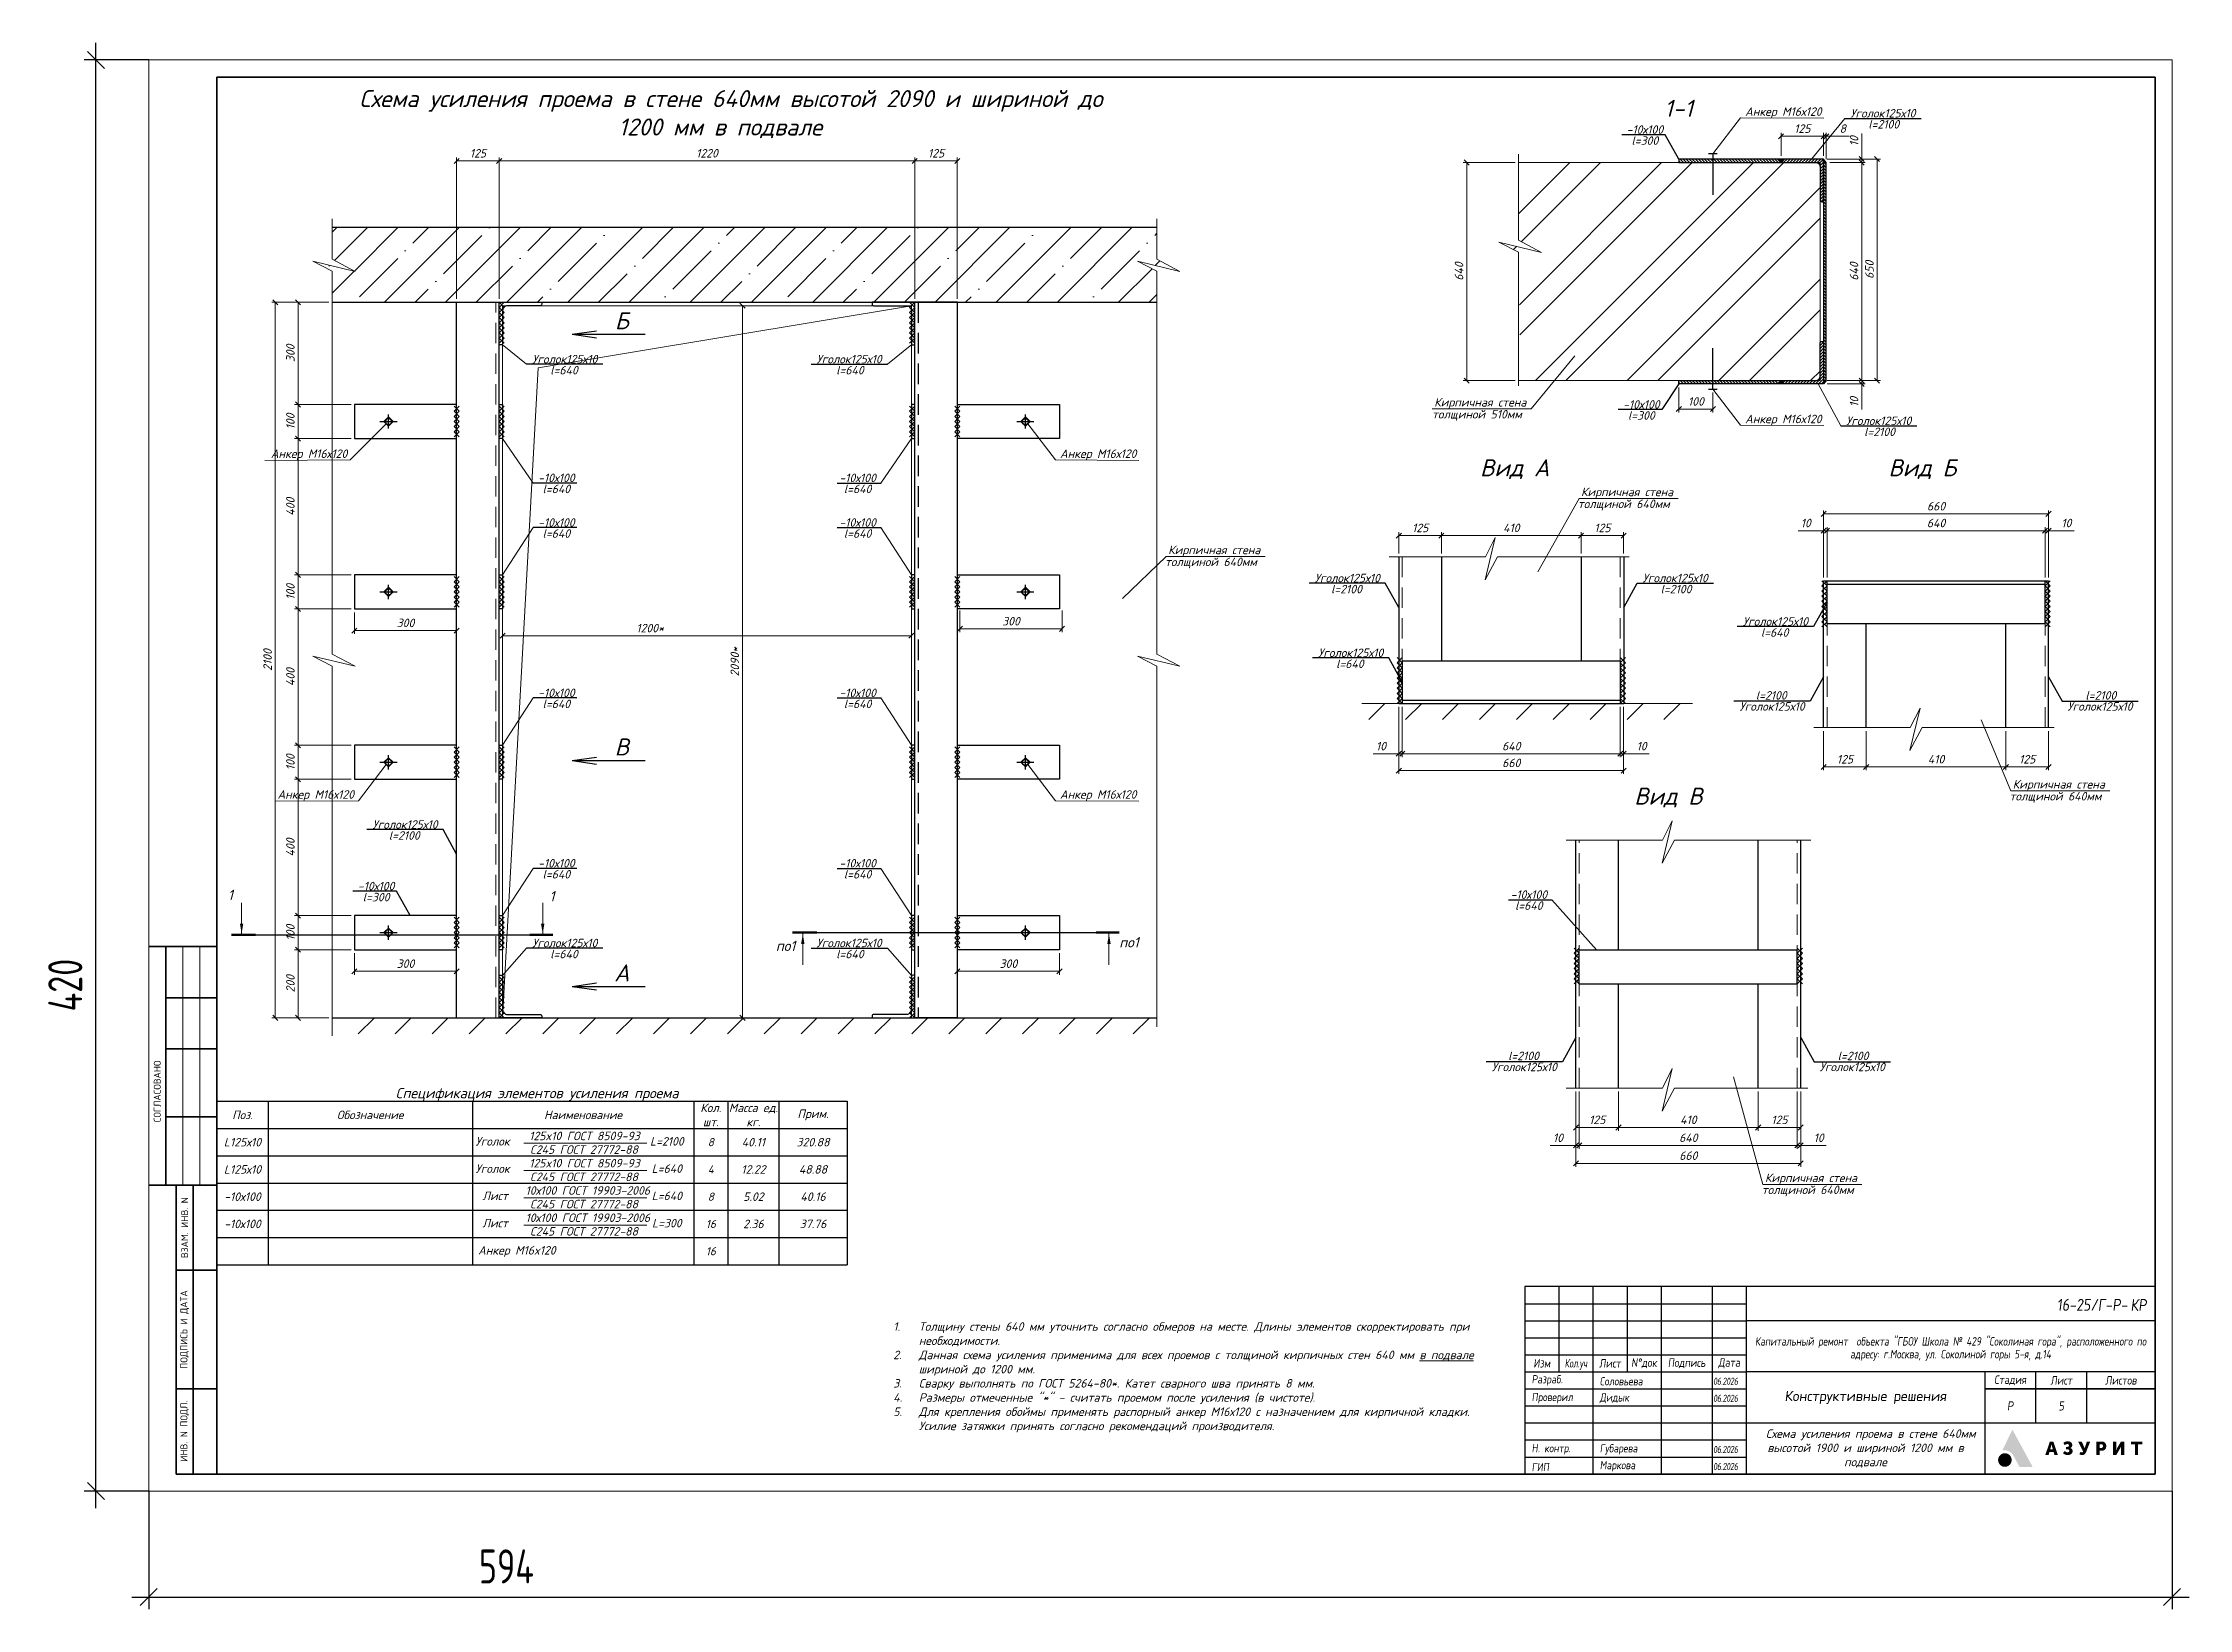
# Model space of a CAD drawing. Header units: millimetres. Extents: x 19346 to 188849, y 18183 to 1386204.
# Drawn here: x 131839 to 138139, y 25514 to 30110 of the extents above; entities that cross this region are included whole.
import ezdxf
from ezdxf.enums import TextEntityAlignment as Align

# ---------------------------------------------------------------- set-up
doc = ezdxf.new("R2010")
doc.units = ezdxf.units.MM
doc.linetypes.add('Пунктир 2мм', pattern=[3, 2, -1])
doc.layers.get('DEFPOINTS').update_dxf_attribs({"color": 1})
for name, color, linetype, lineweight in [('013', 7, 'Continuous', 13), ('030', 7, 'Continuous', 30), ('_TEXT', 7, 'Continuous', 30), ('Размер', 140, 'Continuous', 13), ('Разрезы', 54, 'Continuous', 20), ('ТЕКСТ', 214, 'Continuous', 20)]:
    doc.layers.add(name, color=color, linetype=linetype, lineweight=lineweight)
doc.layers.add('_STAMP', color=7, linetype='Continuous')
doc.styles.add('10', font='isocpeui.ttf', dxfattribs={"height": 25})
doc.styles.add('100', font='isocpeui.ttf', dxfattribs={"height": 250})
doc.styles.add('GOST', font='isocpeur.TTF')
doc.styles.add('ISOCPEUR', font='isocpeur.TTF', dxfattribs={"width": 0.85, "oblique": 7})
doc.styles.add('БДА100', font='romand.shx', dxfattribs={"width": 0.7})
doc.dimstyles.new('10', dxfattribs={"dimtxt": 37.5, "dimasz": 15, "dimexe": 10, "dimexo": 10, "dimgap": 10, "dimtad": 1, "dimtxsty": '10', "dimblk": 'OBLIQUE', "dimcen": 2.5, "dimadec": 0, "dimazin": 0, "dimtfac": 1, "dimtmove": 0, "dimatfit": 3, "dimfxl": 1, "dimlwd": 15, "dimlwe": 15, "dimarcsym": 0})
doc.dimstyles.new('БДА1', dxfattribs={"dimtxt": 2, "dimasz": 1, "dimexe": 0.7, "dimexo": 0, "dimgap": 0.8, "dimtad": 1, "dimdec": 0, "dimrnd": 1, "dimzin": 0, "dimdsep": 46, "dimtxsty": 'БДА100', "dimblk": 'OBLIQUE', "dimcen": 2, "dimdle": 1, "dimadec": 0, "dimazin": 0, "dimtfac": 1, "dimtdec": 0, "dimtmove": 1, "dimatfit": 3, "dimldrblk": 'NONE', "dimfxl": 0.7, "dimtolj": 1, "dimtzin": 0, "dimlwd": -1, "dimlwe": -1, "dimarcsym": 0})
pattern_1 = [(135, (22267.66, 615.245), (-4.49012806, -4.49012806), [])]

msp = doc.modelspace()

# ---------------------------------------------------------------- texts
at = {"style": '100'}
for s, p in [('125x10 ГОСТ 8509-93', (133428.343, 26902.491)), ('Уголок', (133158.77, 26886.612)), ('С245 ГОСТ 27772-88', (133427.156, 26862.444)), ('L=2100', (133670.258, 26886.612)), ('Уголок', (133158.77, 26806.612)), ('С245 ГОСТ 27772-88', (133427.156, 26782.444)), ('125x10 ГОСТ 8509-93', (133428.343, 26822.491)), ('L=640', (133670.258, 26806.612)), ('Лист', (133166.089, 26726.612)), ('10х100 ГОСТ 19903-2006', (133438.065, 26742.491)), ('L=640', (133670.258, 26726.612)), ('Лист', (133166.089, 26646.612)), ('10х100 ГОСТ 19903-2006', (133438.065, 26662.491)), ('С245 ГОСТ 27772-88', (133427.156, 26702.444)), ('L=300', (133670.258, 26646.612)), ('С245 ГОСТ 27772-88', (133427.156, 26622.444)), ('Анкер М16x120 ', (133237.96, 26566.756))]:
    msp.add_text(s, height=25, dxfattribs=at).set_placement(p, align=Align.MIDDLE_CENTER)
at = {"color": 0, "lineweight": 9}
for s, insert, char_height, width, attachment_point, style in [('\\pxi1.23419;Схема усиления проема в стене 640мм высотой 2090 и шириной до 1200 мм в подвале', (133827.241, 29901.229), 50, 2395.44136, 5, '10'), ('\\pxi1.23419;1-1', (136609.744, 29918.415), 50, 2395.44136, 5, '10'), ('\\pxi1.23419; Б', (133491.244, 29295.026), 50, 295.72287, 5, '10'), ('\\pxi1.23419;Кирпичная стена ', (136042.876, 29052.226), 25, 2395.44136, 5, '10'), ('\\pxi1.23419;толщиной 510мм', (136033.188, 29017.159), 25, 2395.44136, 5, '10'), ('\\pxi1.23419;Вид А', (136128.523, 28859.454), 50, 295.72287, 5, '10'), ('\\pxi1.23419;Вид Б', (137325.482, 28859.454), 50, 295.72287, 5, '10'), ('\\pxi1.23419;Кирпичная стена ', (136473.898, 28789.164), 25, 2395.44136, 5, '10'), ('\\pxi1.23419;толщиной 640мм', (136464.21, 28754.097), 25, 2395.44136, 5, '10'), ('\\pxi1.23419;Кирпичная стена ', (135261.868, 28618.966), 25, 2395.44136, 5, '10'), ('\\pxi1.23419;толщиной 640мм', (135252.181, 28583.899), 25, 2395.44136, 5, '10'), ('\\pxi1.23419; В', (133491.244, 28044.133), 50, 295.72287, 5, '10'), ('\\pxi1.23419;Вид В', (136579.68, 27895.756), 50, 295.72287, 5, '10'), ('\\pxi1.23419;Кирпичная стена ', (137741.341, 27931.109), 25, 2395.44136, 5, '10'), ('\\pxi1.23419;толщиной 640мм', (137731.653, 27896.042), 25, 2395.44136, 5, '10'), ('\\pxi1.23419; А', (133491.244, 27380.981), 50, 295.72287, 5, '10'), ('\\pxi1.23419;Кирпичная стена ', (137014.011, 26776.06), 25, 2395.44136, 5, '10'), ('\\pxi1.23419;толщиной 640мм', (137004.323, 26740.993), 25, 2395.44136, 5, '10'), ('\\pxi-3,l5.23419,t5.23419;1.^IТолщину стены 640 мм уточнить согласно обмеров на месте. Длины элементов скорректировать при необходимости.\\P2.^IДанная схема усиления применима для всех проемов с толщиной кирпичных стен 640 мм {\\Lв подвале }шириной до 1200 мм. \\P3.^IСварку выполнять по ГОСТ 5264-80*. Катет сварного шва принять 8 мм.\\P4.^IРазмеры отмеченные "*" - считать проемом после усиления (в чистоте).\\P5.^IДля крепления обоймы применять распорный анкер М16х120 с назначением для кирпичной кладки.\\P^IУсилие затяжки принять согласно рекомендаций производителя.', (134279.164, 26193.969), 25, 1840.54729, 4, '10'), ('5', (137764.368, 26110.225), 27, 150, 5, 'ISOCPEUR'), ('\\pxi1.23419,t46;Схема усиления проема в стене 640мм высотой 1900 и шириной 1200 мм в подвале ', (137189.368, 25985.225), 25, 700, 5, '10')]:
    msp.add_mtext(s, dxfattribs=dict(at, insert=insert, char_height=char_height, width=width, attachment_point=attachment_point, style=style))
at = {"ltscale": 100, "char_height": 25, "attachment_point": 5, "style": '10'}
for s, insert in [('-10х100', (136541.658, 29855.986)), ('Анкер М16х120', (136948.187, 29905.356)), ('Уголок125х10', (137240.462, 29903.838)), ('l=2100', (137242.869, 29871.463)), ('l=300', (136541.658, 29823.611)), ('Уголок125х10', (133370.794, 29182.309)), ('Уголок125х10', (134205.504, 29182.309)), ('l=640', (133368.387, 29149.935)), ('l=640', (134207.911, 29149.935)), ('-10х100', (136531.27, 29049.359)), ('l=300', (136531.27, 29016.985)), ('Анкер М16х120', (136948.187, 29003.279)), ('Уголок125х10', (137228.252, 29001.402)), ('l=2100', (137230.659, 28969.028)), ('Анкер М16х120', (132619.881, 28901.362)), ('Анкер М16х120', (134936.727, 28901.362)), ('-10х100', (133345.884, 28833.755)), ('l=640', (133345.884, 28801.381)), ('-10х100', (134230.414, 28833.755)), ('l=640', (134230.414, 28801.381)), ('-10х100', (133345.884, 28702.821)), ('l=640', (133345.884, 28670.447)), ('-10х100', (134230.414, 28702.821)), ('l=640', (134230.414, 28670.447)), ('Уголок125х10', (135668.094, 28539.819)), ('Уголок125х10', (136630.8, 28539.819)), ('l=2100', (135665.687, 28507.444)), ('l=2100', (136633.207, 28507.444)), ('Уголок125х10', (136925.144, 28412.431)), ('l=640', (136922.737, 28380.057)), ('Уголок125х10', (135678.094, 28320.553)), ('l=640', (135675.687, 28288.178)), ('-10х100', (133345.884, 28202.821)), ('l=640', (133345.884, 28170.447)), ('-10х100', (134230.414, 28202.821)), ('l=640', (134230.414, 28170.447)), ('Уголок125х10', (136915.144, 28163.092)), ('l=2100', (136912.737, 28195.466)), ('Уголок125х10', (137877.85, 28163.092)), ('l=2100', (137880.258, 28195.466)), ('Анкер М16х120', (132639.57, 27901.362)), ('Анкер М16х120', (134936.727, 27901.362)), ('Уголок125х10', (132901.796, 27816.616)), ('l=2100', (132899.389, 27784.241)), ('-10х100', (133345.884, 27702.821)), ('l=640', (133345.884, 27670.447)), ('-10х100', (134230.414, 27702.821)), ('l=640', (134230.414, 27670.447)), ('-10х100', (132816.801, 27635.818)), ('l=300', (132816.801, 27603.443)), ('-10х100', (136200.883, 27610.827)), ('l=640', (136200.883, 27578.453)), ('Уголок125х10', (133370.794, 27468.717)), ('Уголок125х10', (134205.504, 27468.717)), ('l=640', (133368.387, 27436.342)), ('l=640', (134207.911, 27436.342)), ('Уголок125х10', (136187.814, 27104.99)), ('l=2100', (136185.407, 27137.365)), ('Уголок125х10', (137150.52, 27104.99)), ('l=2100', (137152.927, 27137.365))]:
    msp.add_mtext(s, dxfattribs=dict(at, insert=insert))
at = {"layer": 'ТЕКСТ', "style": '100'}
msp.add_text('Спецификация элементов усиления проема', height=30, dxfattribs=at).set_placement((132874.116, 27013.278))

# ---------------------------------------------------------------- blocks, each defined once
blk = doc.blocks.new('_OBLIQUE')
at = {"color": 0, "linetype": 'ByBlock'}
blk.add_line((-0.5, -0.5), (0.5, 0.5), dxfattribs=at)
blk = doc.blocks.new('*D17')
at = {"layer": 'DEFPOINTS', "color": 0, "transparency": 16777216}
for p, q in [((0, 0), (0, -34.62)), ((594, 0), (594, -34.62)), ((-5, -31.12), (599, -31.12))]:
    blk.add_line(p, q, dxfattribs=at)
for p in [(0, 0), (594, 0), (594, -31.12)]:
    blk.add_point(p, dxfattribs=at)
at = {"layer": 'DEFPOINTS', "color": 0, "transparency": 16777216, "xscale": 5, "yscale": 5, "zscale": 5, "rotation": 180}
blk.add_blockref('_OBLIQUE', (0, -31.12), dxfattribs=at)
at = {"layer": 'DEFPOINTS', "color": 0, "transparency": 16777216, "xscale": 5, "yscale": 5, "zscale": 5}
blk.add_blockref('_OBLIQUE', (594, -31.12), dxfattribs=at)
at = {"layer": 'DEFPOINTS', "color": 0, "lineweight": 0, "transparency": 16777216, "insert": (105, -22.12), "char_height": 10, "attachment_point": 5, "style": 'БДА100'}
blk.add_mtext('\\A1;594', dxfattribs=at)
blk = doc.blocks.new('_None')
blk = doc.blocks.new('*D18')
at = {"layer": 'DEFPOINTS', "color": 0, "transparency": 16777216}
for p, q in [((-15.52, -5), (-15.52, 425)), ((0, 420), (-19.02, 420)), ((0, 0), (-19.02, 0))]:
    blk.add_line(p, q, dxfattribs=at)
for p in [(-15.52, 420), (0, 420), (0, 0)]:
    blk.add_point(p, dxfattribs=at)
at = {"layer": 'DEFPOINTS', "color": 0, "transparency": 16777216, "xscale": 5, "yscale": 5, "zscale": 5}
for p, rotation in [((-15.52, 420), 90), ((-15.52, 0), 270)]:
    blk.add_blockref('_OBLIQUE', p, dxfattribs=dict(at, rotation=rotation))
at = {"layer": 'DEFPOINTS', "color": 0, "lineweight": 0, "transparency": 16777216, "insert": (-24.52, 148.5), "char_height": 10, "attachment_point": 5, "rotation": 90, "style": 'БДА100'}
blk.add_mtext('\\A1;420', dxfattribs=at)
blk = doc.blocks.new('Логотип Азурит')
at = {"layer": '_STAMP', "linetype": 'Continuous', "true_color": 0x2a3756}
h = blk.add_hatch(color=159, dxfattribs=at)
h.dxf.hatch_style = 1
h.paths.add_polyline_path([(-39.4, 8.5), (-40.02, 9.65), (-40.61, 10.74), (-41.14, 11.7), (-41.62, 12.59), (-41.79, 12.89), (-41.86, 13.01), (-41.91, 12.94), (-41.99, 12.78), (-42.39, 11.96), (-42.77, 11.18), (-43.09, 10.5), (-43.47, 9.72), (-44.18, 8.26), (-44.5, 7.6), (-44.73, 7.14), (-44.85, 6.9), (-44.7, 6.93), (-44.51, 6.95), (-44.27, 6.97), (-44.09, 6.97), (-43.91, 6.96), (-43.74, 6.94), (-43.56, 6.91), (-43.39, 6.87), (-43.22, 6.81), (-43.05, 6.75), (-42.89, 6.68), (-42.73, 6.59), (-42.58, 6.5), (-42.43, 6.4), (-42.29, 6.29), (-42.15, 6.17), (-42.03, 6.04), (-41.91, 5.91), (-41.79, 5.77), (-41.72, 5.65), (-41.63, 5.5), (-41.3, 4.9), (-41.02, 4.39), (-40.57, 3.56), (-40.05, 2.59), (-39.78, 2.11), (-37.86, 2.11), (-36.5, 2.11), (-35.94, 2.12), (-36.48, 3.13), (-36.82, 3.75), (-37.16, 4.37), (-37.67, 5.33), (-38.2, 6.3), (-38.54, 6.93), (-38.87, 7.53)])
h = blk.add_hatch(color=159, dxfattribs=at)
h.dxf.hatch_style = 1
h.paths.add_polyline_path([(-29.3, 7.88), (-29.63, 8.84), (-29.86, 9.53), (-30.37, 9.54), (-30.87, 9.54), (-30.93, 9.38), (-31.26, 8.4), (-31.64, 7.27), (-31.97, 6.31), (-32.19, 5.64), (-32.05, 5.63), (-31.71, 5.62), (-31.23, 5.62), (-31.11, 6.03), (-30.99, 6.44), (-30.37, 6.44), (-29.75, 6.44), (-29.63, 6.03), (-29.52, 5.62), (-29.03, 5.62), (-28.54, 5.62), (-28.6, 5.8), (-28.93, 6.79)])
h.paths.add_polyline_path([(-30.77, 7.21), (-30.74, 7.31), (-30.56, 7.93), (-30.43, 8.43), (-30.39, 8.59), (-30.37, 8.65), (-30.35, 8.64), (-30.31, 8.45), (-30.22, 8.08), (-30.11, 7.66), (-30.01, 7.33), (-29.97, 7.21), (-30.37, 7.21)], flags=16)
h = blk.add_hatch(color=159, dxfattribs=at)
h.dxf.hatch_style = 1
h.paths.add_polyline_path([(-24.39, 7.35), (-24.47, 7.43), (-24.56, 7.5), (-24.66, 7.56), (-24.81, 7.65), (-24.74, 7.69), (-24.65, 7.75), (-24.55, 7.86), (-24.45, 7.97), (-24.38, 8.09), (-24.35, 8.18), (-24.32, 8.25), (-24.31, 8.34), (-24.3, 8.45), (-24.3, 8.65), (-24.31, 8.73), (-24.34, 8.82), (-24.41, 8.99), (-24.51, 9.14), (-24.63, 9.28), (-24.78, 9.39), (-24.95, 9.48), (-25.13, 9.55), (-25.34, 9.59), (-25.56, 9.6), (-25.74, 9.6), (-25.91, 9.58), (-26.08, 9.55), (-26.23, 9.51), (-26.39, 9.46), (-26.53, 9.39), (-26.67, 9.32), (-26.8, 9.23), (-26.9, 9.15), (-26.81, 8.98), (-26.64, 8.66), (-26.54, 8.5), (-26.51, 8.5), (-26.46, 8.54), (-26.35, 8.61), (-26.21, 8.67), (-26.07, 8.73), (-25.93, 8.77), (-25.82, 8.79), (-25.72, 8.79), (-25.62, 8.79), (-25.53, 8.76), (-25.46, 8.73), (-25.39, 8.68), (-25.34, 8.62), (-25.3, 8.55), (-25.26, 8.45), (-25.26, 8.36), (-25.27, 8.27), (-25.32, 8.18), (-25.36, 8.13), (-25.39, 8.08), (-25.44, 8.05), (-25.49, 8.02), (-25.63, 7.99), (-25.84, 7.98), (-26.1, 7.97), (-26.1, 7.6), (-26.1, 7.24), (-25.78, 7.23), (-25.54, 7.21), (-25.45, 7.2), (-25.38, 7.18), (-25.33, 7.15), (-25.28, 7.12), (-25.25, 7.08), (-25.21, 7.02), (-25.19, 6.96), (-25.17, 6.9), (-25.17, 6.76), (-25.18, 6.7), (-25.2, 6.64), (-25.23, 6.58), (-25.26, 6.53), (-25.31, 6.49), (-25.37, 6.45), (-25.44, 6.43), (-25.52, 6.41), (-25.69, 6.39), (-25.78, 6.39), (-25.87, 6.41), (-26, 6.45), (-26.16, 6.51), (-26.3, 6.6), (-26.43, 6.69), (-26.53, 6.76), (-26.77, 6.45), (-26.93, 6.26), (-26.97, 6.2), (-26.98, 6.15), (-26.97, 6.11), (-26.94, 6.07), (-26.82, 5.97), (-26.62, 5.84), (-26.41, 5.73), (-26.19, 5.65), (-25.97, 5.59), (-25.78, 5.57), (-25.53, 5.57), (-25.3, 5.58), (-25.12, 5.61), (-24.99, 5.65), (-24.87, 5.71), (-24.75, 5.78), (-24.64, 5.85), (-24.54, 5.94), (-24.45, 6.03), (-24.37, 6.13), (-24.31, 6.23), (-24.25, 6.37), (-24.21, 6.51), (-24.2, 6.66), (-24.2, 6.82), (-24.21, 6.94), (-24.24, 7.06), (-24.28, 7.16), (-24.33, 7.26)])
h = blk.add_hatch(color=159, dxfattribs=at)
h.dxf.hatch_style = 1
h.paths.add_polyline_path([(-19.61, 8.04), (-19.36, 8.68), (-19.14, 9.22), (-19.03, 9.53), (-19.17, 9.54), (-19.52, 9.54), (-20.02, 9.54), (-20.05, 9.44), (-20.31, 8.65), (-20.59, 7.81), (-20.63, 7.68), (-20.66, 7.62), (-20.67, 7.61), (-20.7, 7.67), (-20.82, 7.97), (-21.01, 8.4), (-21.34, 9.1), (-21.54, 9.54), (-22.06, 9.54), (-22.58, 9.54), (-22.4, 9.17), (-21.88, 8.17), (-21.32, 7.06), (-21.11, 6.63), (-21.09, 6.56), (-21.1, 6.52), (-21.15, 6.45), (-21.21, 6.41), (-21.28, 6.38), (-21.37, 6.37), (-21.45, 6.37), (-21.55, 6.39), (-21.64, 6.43), (-21.74, 6.49), (-21.82, 6.53), (-21.86, 6.49), (-21.92, 6.39), (-22.11, 6.05), (-22.23, 5.85), (-22.18, 5.81), (-22.08, 5.75), (-21.95, 5.69), (-21.81, 5.63), (-21.69, 5.59), (-21.51, 5.57), (-21.31, 5.57), (-21.12, 5.59), (-20.97, 5.62), (-20.88, 5.66), (-20.79, 5.71), (-20.71, 5.77), (-20.63, 5.84), (-20.56, 5.93), (-20.48, 6.02), (-20.35, 6.23), (-20.28, 6.35), (-20.21, 6.51), (-19.92, 7.25)])
h = blk.add_hatch(color=159, dxfattribs=at)
h.dxf.hatch_style = 1
h.paths.add_polyline_path([(-14.46, 7.53), (-14.41, 7.64), (-14.37, 7.74), (-14.33, 7.96), (-14.31, 8.19), (-14.32, 8.41), (-14.37, 8.63), (-14.45, 8.83), (-14.5, 8.93), (-14.55, 9.02), (-14.62, 9.1), (-14.69, 9.18), (-14.81, 9.29), (-14.92, 9.37), (-15.06, 9.43), (-15.21, 9.49), (-15.33, 9.52), (-15.49, 9.53), (-16.3, 9.54), (-17.21, 9.54), (-17.21, 7.58), (-17.21, 5.62), (-16.73, 5.62), (-16.25, 5.62), (-16.25, 6.23), (-16.25, 6.83), (-15.87, 6.83), (-15.58, 6.84), (-15.35, 6.86), (-15.17, 6.91), (-14.99, 6.98), (-14.83, 7.08), (-14.69, 7.2), (-14.56, 7.36)])
h.paths.add_polyline_path([(-15.6, 7.68), (-15.67, 7.66), (-15.95, 7.66), (-16.25, 7.66), (-16.25, 8.2), (-16.25, 8.74), (-15.93, 8.73), (-15.64, 8.72), (-15.57, 8.7), (-15.51, 8.67), (-15.42, 8.6), (-15.35, 8.51), (-15.32, 8.45), (-15.3, 8.39), (-15.29, 8.19), (-15.29, 8.07), (-15.3, 8), (-15.32, 7.94), (-15.35, 7.88), (-15.39, 7.82), (-15.43, 7.78), (-15.53, 7.71)], flags=16)
h = blk.add_hatch(color=159, dxfattribs=at)
h.dxf.hatch_style = 1
h.paths.add_polyline_path([(-10.09, 7.82), (-9.98, 8.03), (-9.94, 8.12), (-9.95, 7.93), (-9.96, 7.49), (-9.97, 6.69), (-9.97, 5.62), (-9.5, 5.62), (-9.04, 5.62), (-9.04, 7.58), (-9.04, 9.54), (-9.51, 9.54), (-9.99, 9.54), (-10.36, 8.91), (-10.84, 8.1), (-11.03, 7.78), (-11.26, 7.34), (-11.37, 7.13), (-11.42, 7.05), (-11.41, 7.31), (-11.39, 7.78), (-11.39, 8.55), (-11.39, 9.54), (-11.86, 9.54), (-12.34, 9.54), (-12.34, 7.58), (-12.34, 5.62), (-11.86, 5.62), (-11.37, 5.62), (-11.18, 5.95), (-10.61, 6.89), (-10.31, 7.42)])
h = blk.add_hatch(color=159, dxfattribs=at)
h.dxf.hatch_style = 1
h.paths.add_polyline_path([(-3.74, 9.14), (-3.74, 9.54), (-5.42, 9.54), (-7.09, 9.54), (-7.09, 9.14), (-7.09, 8.74), (-6.5, 8.74), (-5.9, 8.74), (-5.9, 7.18), (-5.9, 5.62), (-5.43, 5.62), (-4.95, 5.62), (-4.95, 7.18), (-4.95, 8.74), (-4.35, 8.74), (-3.74, 8.74)])
at = {"layer": '_STAMP', "linetype": 'Continuous', "true_color": 0x1447b7}
h = blk.add_hatch(color=162, dxfattribs=at)
h.dxf.hatch_style = 1
h.paths.add_polyline_path([(-42.09, 4.22), (-42.11, 4.4), (-42.15, 4.58), (-42.2, 4.76), (-42.27, 4.93), (-42.35, 5.1), (-42.45, 5.26), (-42.57, 5.41), (-42.7, 5.55), (-42.8, 5.64), (-42.91, 5.72), (-43.14, 5.86), (-43.38, 5.97), (-43.63, 6.05), (-43.89, 6.09), (-44.15, 6.1), (-44.42, 6.07), (-44.55, 6.04), (-44.68, 6.01), (-44.87, 5.94), (-45.05, 5.85), (-45.22, 5.74), (-45.37, 5.62), (-45.51, 5.49), (-45.63, 5.35), (-45.75, 5.19), (-45.84, 5.03), (-45.92, 4.85), (-45.98, 4.67), (-46.03, 4.49), (-46.06, 4.29), (-46.07, 4.1), (-46.05, 3.9), (-46.02, 3.7), (-45.97, 3.51), (-45.92, 3.37), (-45.87, 3.24), (-45.8, 3.11), (-45.72, 2.99), (-45.64, 2.88), (-45.54, 2.77), (-45.44, 2.67), (-45.33, 2.57), (-45.22, 2.49), (-45.1, 2.41), (-44.98, 2.34), (-44.85, 2.28), (-44.72, 2.22), (-44.58, 2.18), (-44.44, 2.15), (-44.3, 2.13), (-44.05, 2.12), (-43.8, 2.14), (-43.57, 2.19), (-43.34, 2.26), (-43.12, 2.37), (-42.92, 2.5), (-42.73, 2.65), (-42.56, 2.83), (-42.44, 2.99), (-42.34, 3.15), (-42.26, 3.32), (-42.19, 3.49), (-42.14, 3.67), (-42.11, 3.85), (-42.09, 4.03)])
blk = doc.blocks.new('_Azurit_Stamp')
at = {"layer": '_STAMP'}
for p, q in [((-175, 55), (-175, 30)), ((-165, 55), (-165, 0)), ((-155, 55), (-155, 30)), ((-145, 55), (-145, 0)), ((-130, 55), (-130, 0)), ((-120, 55), (-120, 0)), ((-185, 50), (-120, 50)), ((-185, 45), (-120, 45)), ((0, 45), (-120, 45)), ((-185, 40), (-120, 40)), ((-185, 35), (-120, 35)), ((-185, 30), (-120, 30)), ((0, 30), (-120, 30)), ((-50, 30), (-50, 0)), ((-35, 25), (-35, 30)), ((-20, 25), (-20, 30)), ((-185, 25), (-120, 25)), ((-185, 20), (-120, 20)), ((-50, 25), (-35, 25)), ((-35, 25), (-50, 25)), ((-35, 25), (-20, 25)), ((-35, 15), (-35, 25)), ((-20, 25), (-35, 25)), ((-20, 25), (0, 25)), ((-20, 15), (-20, 25)), ((0, 25), (-20, 25)), ((-185, 15), (-120, 15)), ((-120, 15), (0, 15)), ((-185, 10), (-120, 10)), ((-185, 5), (-120, 5))]:
    blk.add_line(p, q, dxfattribs=at)
blk.add_lwpolyline([(-185, 0), (0, 0), (0, 55), (-185, 55)], close=True, dxfattribs=at)
at = {"linetype": 'Continuous'}
blk.add_blockref('Логотип Азурит', (0, 0), dxfattribs=at)
at = {"color": 0, "lineweight": 9, "insert": (-42.5, 20), "char_height": 2.7, "width": 15, "attachment_point": 5, "style": 'ISOCPEUR'}
blk.add_mtext('Р', dxfattribs=at)
at = {"layer": '_TEXT', "color": 1, "style": 'ISOCPEUR', "oblique": 7, "width": 0.85}
blk.add_text('КР ', height=3.5, dxfattribs=at).set_placement((-7.2, 49.62), align=Align.MIDDLE_LEFT)
at = {"layer": '_TEXT', "color": 5, "line_spacing_factor": 0.9, "style": 'ISOCPEUR'}
for s, width, heights, insert, char_height, attachment_point in [('16-25/Г-Р-', 69.1586, [9.61], (-8.07, 49.66), 3.5, 6), ('{\\Q8;\\W0.8;\\C7;Капитальный ремонт  объекта "ГБОУ Школа № 429 "Соколиная гора", расположенного по адресу: г.Москва, ул. Соколиной горы 5-я, д.14}', 120, [14.01], (-60, 36.73), 2.5, 5), ('{\\W1;Конструктивные решения}', 69.1586, [14.57], (-85, 22.5), 3, 5)]:
    blk.add_mtext_dynamic_manual_height_columns(s, width=width, gutter_width=0, heights=heights, dxfattribs=dict(at, insert=insert, char_height=char_height, attachment_point=attachment_point))
at = {"layer": '_TEXT', "style": 'ISOCPEUR'}
for s, width, insert, char_height, attachment_point in [('Изм', 10, (-180, 32.5), 2.5, 5), ('{\\W0.7;Кол.уч}', 10, (-170, 32.17), 2.5, 5), ('Лист', 10, (-160, 32.5), 2.5, 5), ('N%%Dдок', 10, (-150, 32.5), 2.5, 5), ('Подпись', 10, (-137.5, 32.5), 2.5, 5), ('Дата', 10, (-125, 32.5), 2.5, 5), ('Разраб.', 20, (-183, 27.5), 2.4, 4), ('Стадия', 15, (-42.5, 27.5), 2.5, 5), ('Лист', 15, (-27.5, 27.5), 2.5, 5), ('Листов', 15, (-10, 27.5), 2.5, 5), ('Проверил', 20, (-183, 22.27), 2.4, 4), ('Н. контр.', 20, (-183, 7.27), 2.4, 4), ('ГИП', 20, (-183, 2.04), 2.4, 4)]:
    blk.add_mtext_dynamic_manual_height_columns(s, width=width, gutter_width=12.5, heights=[0], dxfattribs=dict(at, insert=insert, char_height=char_height, attachment_point=attachment_point))
at = {"layer": '_TEXT', "color": 1, "attachment_point": 4, "style": 'ISOCPEUR'}
for s, width, insert, char_height in [('Соловьева', 19.0361, (-163, 27.23), 2.4), ('{\\W0.82;\\T0.92;06.2026}', 7.4894, (-129.7, 27.23), 2.1), ('{\\W0.82;\\T0.92;06.2026}', 7.4894, (-129.7, 22.23), 2.1), ('{\\W0.82;\\T0.92;06.2026}', 7.4894, (-129.7, 7.23), 2.1), ('{\\W0.82;\\T0.92;06.2026}', 7.4894, (-129.7, 2.23), 2.1)]:
    blk.add_mtext_dynamic_manual_height_columns(s, width=width, gutter_width=12.5, heights=[0], dxfattribs=dict(at, insert=insert, char_height=char_height))
at = {"layer": '_TEXT', "color": 5, "char_height": 2.4, "attachment_point": 4, "style": 'ISOCPEUR'}
for s, insert in [('Дидык', (-163, 22.23)), ('Губарева', (-163, 7.23)), ('Маркова', (-163, 2.29))]:
    blk.add_mtext_dynamic_manual_height_columns(s, width=19.0361, gutter_width=12.5, heights=[0], dxfattribs=dict(at, insert=insert))
blk = doc.blocks.new('*D318')
at = {"color": 0, "lineweight": 15, "ltscale": 100, "transparency": 16777216}
for p, q in [((132678.2, 29349.1), (132510.7, 29349.1)), ((132520.7, 27249.1), (132520.7, 29349.1)), ((132678.2, 27249.1), (132510.7, 27249.1))]:
    blk.add_line(p, q, dxfattribs=at)
at = {"layer": 'DEFPOINTS', "color": 0, "ltscale": 100, "transparency": 16777216}
for p in [(132520.7, 29349.1), (132688.2, 29349.1), (132688.2, 27249.1)]:
    blk.add_point(p, dxfattribs=at)
at = {"color": 0, "lineweight": 15, "ltscale": 100, "transparency": 16777216, "xscale": 15, "yscale": 15, "zscale": 15}
for p, rotation in [((132520.7, 29349.1), 90), ((132520.7, 27249.1), 270)]:
    blk.add_blockref('_OBLIQUE', p, dxfattribs=dict(at, rotation=rotation))
at = {"color": 0, "ltscale": 100, "transparency": 16777216, "insert": (132498.2, 28299.1), "char_height": 25, "attachment_point": 5, "rotation": 90, "style": '10'}
blk.add_mtext('2100', dxfattribs=at)
blk = doc.blocks.new('*D319')
at = {"color": 0, "lineweight": 15, "ltscale": 100, "transparency": 16777216}
for p, q in [((133178.1, 29359.1), (133178.1, 29773.9)), ((133178.1, 29763.9), (134398.1, 29763.9)), ((134398.1, 29359.1), (134398.1, 29773.9))]:
    blk.add_line(p, q, dxfattribs=at)
at = {"layer": 'DEFPOINTS', "color": 0, "ltscale": 100, "transparency": 16777216}
for p in [(134398.1, 29763.9), (133178.1, 29349.1), (134398.1, 29349.1)]:
    blk.add_point(p, dxfattribs=at)
at = {"color": 0, "lineweight": 15, "ltscale": 100, "transparency": 16777216, "xscale": 15, "yscale": 15, "zscale": 15, "rotation": 180}
blk.add_blockref('_OBLIQUE', (133178.1, 29763.9), dxfattribs=at)
at = {"color": 0, "lineweight": 15, "ltscale": 100, "transparency": 16777216, "xscale": 15, "yscale": 15, "zscale": 15}
blk.add_blockref('_OBLIQUE', (134398.1, 29763.9), dxfattribs=at)
at = {"color": 0, "ltscale": 100, "transparency": 16777216, "insert": (133788.1, 29786.4), "char_height": 25, "attachment_point": 5, "style": '10'}
blk.add_mtext('1220', dxfattribs=at)
blk = doc.blocks.new('*D342')
at = {"color": 0, "lineweight": 15, "ltscale": 100, "transparency": 16777216}
for p, q in [((133053.1, 29359.1), (133053.1, 29773.9)), ((133178.1, 29763.9), (133053.1, 29763.9)), ((133178.1, 29359.1), (133178.1, 29773.9))]:
    blk.add_line(p, q, dxfattribs=at)
at = {"layer": 'DEFPOINTS', "color": 0, "ltscale": 100, "transparency": 16777216}
for p in [(133053.1, 29763.9), (133053.1, 29349.1), (133178.1, 29349.1)]:
    blk.add_point(p, dxfattribs=at)
at = {"color": 0, "lineweight": 15, "ltscale": 100, "transparency": 16777216, "xscale": 15, "yscale": 15, "zscale": 15, "rotation": 180}
blk.add_blockref('_OBLIQUE', (133053.1, 29763.9), dxfattribs=at)
at = {"color": 0, "lineweight": 15, "ltscale": 100, "transparency": 16777216, "xscale": 15, "yscale": 15, "zscale": 15}
blk.add_blockref('_OBLIQUE', (133178.1, 29763.9), dxfattribs=at)
at = {"color": 0, "ltscale": 100, "transparency": 16777216, "insert": (133115.6, 29786.4), "char_height": 25, "attachment_point": 5, "style": '10'}
blk.add_mtext('125', dxfattribs=at)
blk = doc.blocks.new('*D337')
at = {"color": 0, "lineweight": 15, "ltscale": 100, "transparency": 16777216}
for p, q in [((134398.1, 29359.1), (134398.1, 29773.9)), ((134398.1, 29763.9), (134523.1, 29763.9)), ((134523.1, 29359.1), (134523.1, 29773.9))]:
    blk.add_line(p, q, dxfattribs=at)
at = {"layer": 'DEFPOINTS', "color": 0, "ltscale": 100, "transparency": 16777216}
for p in [(134523.1, 29763.9), (134398.1, 29349.1), (134523.1, 29349.1)]:
    blk.add_point(p, dxfattribs=at)
at = {"color": 0, "lineweight": 15, "ltscale": 100, "transparency": 16777216, "xscale": 15, "yscale": 15, "zscale": 15, "rotation": 180}
blk.add_blockref('_OBLIQUE', (134398.1, 29763.9), dxfattribs=at)
at = {"color": 0, "lineweight": 15, "ltscale": 100, "transparency": 16777216, "xscale": 15, "yscale": 15, "zscale": 15}
blk.add_blockref('_OBLIQUE', (134523.1, 29763.9), dxfattribs=at)
at = {"color": 0, "ltscale": 100, "transparency": 16777216, "insert": (134460.6, 29786.4), "char_height": 25, "attachment_point": 5, "style": '10'}
blk.add_mtext('125', dxfattribs=at)
blk = doc.blocks.new('*D338')
at = {"color": 0, "lineweight": 15, "ltscale": 100, "transparency": 16777216}
for p, q in [((132743.1, 27449.1), (132577.6, 27449.1)), ((132587.6, 27249.1), (132587.6, 27449.1)), ((132678.2, 27249.1), (132577.6, 27249.1))]:
    blk.add_line(p, q, dxfattribs=at)
at = {"layer": 'DEFPOINTS', "color": 0, "ltscale": 100, "transparency": 16777216}
for p in [(132587.6, 27449.1), (132753.1, 27449.1), (132688.2, 27249.1)]:
    blk.add_point(p, dxfattribs=at)
at = {"color": 0, "lineweight": 15, "ltscale": 100, "transparency": 16777216, "xscale": 15, "yscale": 15, "zscale": 15}
for p, rotation in [((132587.6, 27449.1), 90), ((132587.6, 27249.1), 270)]:
    blk.add_blockref('_OBLIQUE', p, dxfattribs=dict(at, rotation=rotation))
at = {"color": 0, "ltscale": 100, "transparency": 16777216, "insert": (132565.1, 27349.1), "char_height": 25, "attachment_point": 5, "rotation": 90, "style": '10'}
blk.add_mtext('200', dxfattribs=at)
blk = doc.blocks.new('*D339')
at = {"color": 0, "lineweight": 15, "ltscale": 100, "transparency": 16777216}
for p, q in [((132743.1, 27549.1), (132577.6, 27549.1)), ((132587.6, 27449.1), (132587.6, 27549.1)), ((132743.1, 27449.1), (132577.6, 27449.1))]:
    blk.add_line(p, q, dxfattribs=at)
at = {"layer": 'DEFPOINTS', "color": 0, "ltscale": 100, "transparency": 16777216}
for p in [(132587.6, 27549.1), (132753.1, 27549.1), (132753.1, 27449.1)]:
    blk.add_point(p, dxfattribs=at)
at = {"color": 0, "lineweight": 15, "ltscale": 100, "transparency": 16777216, "xscale": 15, "yscale": 15, "zscale": 15}
for p, rotation in [((132587.6, 27549.1), 90), ((132587.6, 27449.1), 270)]:
    blk.add_blockref('_OBLIQUE', p, dxfattribs=dict(at, rotation=rotation))
at = {"color": 0, "ltscale": 100, "transparency": 16777216, "insert": (132565.1, 27499.1), "char_height": 25, "attachment_point": 5, "rotation": 90, "style": '10'}
blk.add_mtext('100', dxfattribs=at)
blk = doc.blocks.new('*D340')
at = {"color": 0, "lineweight": 15, "ltscale": 100, "transparency": 16777216}
for p, q in [((132743.1, 27949.1), (132577.6, 27949.1)), ((132587.6, 27549.1), (132587.6, 27949.1)), ((132743.1, 27549.1), (132577.6, 27549.1))]:
    blk.add_line(p, q, dxfattribs=at)
at = {"layer": 'DEFPOINTS', "color": 0, "ltscale": 100, "transparency": 16777216}
for p in [(132587.6, 27949.1), (132753.1, 27949.1), (132753.1, 27549.1)]:
    blk.add_point(p, dxfattribs=at)
at = {"color": 0, "lineweight": 15, "ltscale": 100, "transparency": 16777216, "xscale": 15, "yscale": 15, "zscale": 15}
for p, rotation in [((132587.6, 27949.1), 90), ((132587.6, 27549.1), 270)]:
    blk.add_blockref('_OBLIQUE', p, dxfattribs=dict(at, rotation=rotation))
at = {"color": 0, "ltscale": 100, "transparency": 16777216, "insert": (132565.1, 27749.1), "char_height": 25, "attachment_point": 5, "rotation": 90, "style": '10'}
blk.add_mtext('400', dxfattribs=at)
blk = doc.blocks.new('*D341')
at = {"color": 0, "lineweight": 15, "ltscale": 100, "transparency": 16777216}
for p, q in [((132743.1, 28049.1), (132577.6, 28049.1)), ((132587.6, 27949.1), (132587.6, 28049.1)), ((132743.1, 27949.1), (132577.6, 27949.1))]:
    blk.add_line(p, q, dxfattribs=at)
at = {"layer": 'DEFPOINTS', "color": 0, "ltscale": 100, "transparency": 16777216}
for p in [(132587.6, 28049.1), (132753.1, 28049.1), (132753.1, 27949.1)]:
    blk.add_point(p, dxfattribs=at)
at = {"color": 0, "lineweight": 15, "ltscale": 100, "transparency": 16777216, "xscale": 15, "yscale": 15, "zscale": 15}
for p, rotation in [((132587.6, 28049.1), 90), ((132587.6, 27949.1), 270)]:
    blk.add_blockref('_OBLIQUE', p, dxfattribs=dict(at, rotation=rotation))
at = {"color": 0, "ltscale": 100, "transparency": 16777216, "insert": (132565.1, 27999.1), "char_height": 25, "attachment_point": 5, "rotation": 90, "style": '10'}
blk.add_mtext('100', dxfattribs=at)
blk = doc.blocks.new('*D345')
at = {"color": 0, "lineweight": 15, "ltscale": 100, "transparency": 16777216}
for p, q in [((132743.1, 28449.1), (132577.6, 28449.1)), ((132587.6, 28049.1), (132587.6, 28449.1)), ((132743.1, 28049.1), (132577.6, 28049.1))]:
    blk.add_line(p, q, dxfattribs=at)
at = {"layer": 'DEFPOINTS', "color": 0, "ltscale": 100, "transparency": 16777216}
for p in [(132587.6, 28449.1), (132753.1, 28449.1), (132753.1, 28049.1)]:
    blk.add_point(p, dxfattribs=at)
at = {"color": 0, "lineweight": 15, "ltscale": 100, "transparency": 16777216, "xscale": 15, "yscale": 15, "zscale": 15}
for p, rotation in [((132587.6, 28449.1), 90), ((132587.6, 28049.1), 270)]:
    blk.add_blockref('_OBLIQUE', p, dxfattribs=dict(at, rotation=rotation))
at = {"color": 0, "ltscale": 100, "transparency": 16777216, "insert": (132565.1, 28249.1), "char_height": 25, "attachment_point": 5, "rotation": 90, "style": '10'}
blk.add_mtext('400', dxfattribs=at)
blk = doc.blocks.new('*D346')
at = {"color": 0, "lineweight": 15, "ltscale": 100, "transparency": 16777216}
for p, q in [((132743.1, 28549.1), (132577.6, 28549.1)), ((132587.6, 28449.1), (132587.6, 28549.1)), ((132743.1, 28449.1), (132577.6, 28449.1))]:
    blk.add_line(p, q, dxfattribs=at)
at = {"layer": 'DEFPOINTS', "color": 0, "ltscale": 100, "transparency": 16777216}
for p in [(132587.6, 28549.1), (132753.1, 28549.1), (132753.1, 28449.1)]:
    blk.add_point(p, dxfattribs=at)
at = {"color": 0, "lineweight": 15, "ltscale": 100, "transparency": 16777216, "xscale": 15, "yscale": 15, "zscale": 15}
for p, rotation in [((132587.6, 28549.1), 90), ((132587.6, 28449.1), 270)]:
    blk.add_blockref('_OBLIQUE', p, dxfattribs=dict(at, rotation=rotation))
at = {"color": 0, "ltscale": 100, "transparency": 16777216, "insert": (132565.1, 28499.1), "char_height": 25, "attachment_point": 5, "rotation": 90, "style": '10'}
blk.add_mtext('100', dxfattribs=at)
blk = doc.blocks.new('*D347')
at = {"color": 0, "lineweight": 15, "ltscale": 100, "transparency": 16777216}
for p, q in [((132743.1, 28949.1), (132577.6, 28949.1)), ((132587.6, 28549.1), (132587.6, 28949.1)), ((132743.1, 28549.1), (132577.6, 28549.1))]:
    blk.add_line(p, q, dxfattribs=at)
at = {"layer": 'DEFPOINTS', "color": 0, "ltscale": 100, "transparency": 16777216}
for p in [(132587.6, 28949.1), (132753.1, 28949.1), (132753.1, 28549.1)]:
    blk.add_point(p, dxfattribs=at)
at = {"color": 0, "lineweight": 15, "ltscale": 100, "transparency": 16777216, "xscale": 15, "yscale": 15, "zscale": 15}
for p, rotation in [((132587.6, 28949.1), 90), ((132587.6, 28549.1), 270)]:
    blk.add_blockref('_OBLIQUE', p, dxfattribs=dict(at, rotation=rotation))
at = {"color": 0, "ltscale": 100, "transparency": 16777216, "insert": (132565.1, 28749.1), "char_height": 25, "attachment_point": 5, "rotation": 90, "style": '10'}
blk.add_mtext('400', dxfattribs=at)
blk = doc.blocks.new('*D348')
at = {"color": 0, "lineweight": 15, "ltscale": 100, "transparency": 16777216}
for p, q in [((132743.1, 29049.1), (132577.6, 29049.1)), ((132587.6, 28949.1), (132587.6, 29049.1)), ((132743.1, 28949.1), (132577.6, 28949.1))]:
    blk.add_line(p, q, dxfattribs=at)
at = {"layer": 'DEFPOINTS', "color": 0, "ltscale": 100, "transparency": 16777216}
for p in [(132587.6, 29049.1), (132753.1, 29049.1), (132753.1, 28949.1)]:
    blk.add_point(p, dxfattribs=at)
at = {"color": 0, "lineweight": 15, "ltscale": 100, "transparency": 16777216, "xscale": 15, "yscale": 15, "zscale": 15}
for p, rotation in [((132587.6, 29049.1), 90), ((132587.6, 28949.1), 270)]:
    blk.add_blockref('_OBLIQUE', p, dxfattribs=dict(at, rotation=rotation))
at = {"color": 0, "ltscale": 100, "transparency": 16777216, "insert": (132565.1, 28999.1), "char_height": 25, "attachment_point": 5, "rotation": 90, "style": '10'}
blk.add_mtext('100', dxfattribs=at)
blk = doc.blocks.new('*D349')
at = {"color": 0, "lineweight": 15, "ltscale": 100, "transparency": 16777216}
for p, q in [((132678.2, 29349.1), (132577.6, 29349.1)), ((132587.6, 29049.1), (132587.6, 29349.1)), ((132743.1, 29049.1), (132577.6, 29049.1))]:
    blk.add_line(p, q, dxfattribs=at)
at = {"layer": 'DEFPOINTS', "color": 0, "ltscale": 100, "transparency": 16777216}
for p in [(132587.6, 29349.1), (132688.2, 29349.1), (132753.1, 29049.1)]:
    blk.add_point(p, dxfattribs=at)
at = {"color": 0, "lineweight": 15, "ltscale": 100, "transparency": 16777216, "xscale": 15, "yscale": 15, "zscale": 15}
for p, rotation in [((132587.6, 29349.1), 90), ((132587.6, 29049.1), 270)]:
    blk.add_blockref('_OBLIQUE', p, dxfattribs=dict(at, rotation=rotation))
at = {"color": 0, "ltscale": 100, "transparency": 16777216, "insert": (132565.1, 29199.1), "char_height": 25, "attachment_point": 5, "rotation": 90, "style": '10'}
blk.add_mtext('300', dxfattribs=at)
blk = doc.blocks.new('*U174')
blk.add_lwpolyline([(-34.5, 90.5), (-29.1, 90.5, -0.414214), (-24.5, 85.9), (-24.5, -10.5, 0.414214), (-10.5, -24.5), (85.9, -24.5, -0.414214), (90.5, -29.1), (90.5, -34.5), (-34.5, -34.5)], format="xyb", close=True)
blk = doc.blocks.new('*D343')
at = {"color": 0, "lineweight": 15, "ltscale": 100, "transparency": 16777216}
for p, q in [((133188.1, 28276.4), (133188.1, 28380.4)), ((134388.1, 28370.4), (133188.1, 28370.4)), ((134388.1, 28276.4), (134388.1, 28380.4))]:
    blk.add_line(p, q, dxfattribs=at)
at = {"layer": 'DEFPOINTS', "color": 0, "ltscale": 100, "transparency": 16777216}
for p in [(133188.1, 28370.4), (133188.1, 28266.4), (134388.1, 28266.4)]:
    blk.add_point(p, dxfattribs=at)
at = {"color": 0, "lineweight": 15, "ltscale": 100, "transparency": 16777216, "xscale": 15, "yscale": 15, "zscale": 15, "rotation": 180}
blk.add_blockref('_OBLIQUE', (133188.1, 28370.4), dxfattribs=at)
at = {"color": 0, "lineweight": 15, "ltscale": 100, "transparency": 16777216, "xscale": 15, "yscale": 15, "zscale": 15}
blk.add_blockref('_OBLIQUE', (134388.1, 28370.4), dxfattribs=at)
at = {"color": 0, "ltscale": 100, "transparency": 16777216, "insert": (133621, 28392.9), "char_height": 25, "width": 61.42, "attachment_point": 5, "style": '10'}
blk.add_mtext('1200*', dxfattribs=at)
blk = doc.blocks.new('*D344')
at = {"color": 0, "lineweight": 15, "ltscale": 100, "transparency": 16777216}
for p, q in [((133781.1, 29339.1), (133902.3, 29339.1)), ((133892.3, 29339.1), (133892.3, 27249.1)), ((133781.1, 27249.1), (133902.3, 27249.1))]:
    blk.add_line(p, q, dxfattribs=at)
at = {"layer": 'DEFPOINTS', "color": 0, "ltscale": 100, "transparency": 16777216}
for p in [(133771.1, 29339.1), (133771.1, 27249.1), (133892.3, 27249.1)]:
    blk.add_point(p, dxfattribs=at)
at = {"color": 0, "lineweight": 15, "ltscale": 100, "transparency": 16777216, "xscale": 15, "yscale": 15, "zscale": 15}
for p, rotation in [((133892.3, 29339.1), 90), ((133892.3, 27249.1), 270)]:
    blk.add_blockref('_OBLIQUE', p, dxfattribs=dict(at, rotation=rotation))
at = {"color": 0, "ltscale": 100, "transparency": 16777216, "insert": (133869.8, 28294.1), "char_height": 25, "attachment_point": 5, "rotation": 90, "style": '10'}
blk.add_mtext('2090*', dxfattribs=at)
blk = doc.blocks.new('*U177')
at = {"layer": 'DEFPOINTS'}
blk.add_line((0, 0), (80.57, 0), dxfattribs=at)
at = {"layer": 'Разрезы', "color": 0, "lineweight": 60}
for p, q in [((-7.07, 0), (0, 0)), ((87.32, 0), (80.57, 0))]:
    blk.add_line(p, q, dxfattribs=at)
at = {"layer": 'Разрезы', "color": 0}
for p, q in [((-4.07, -0.35), (-4.07, -9.4)), ((84.32, -0.35), (84.32, -9.4))]:
    blk.add_line(p, q, dxfattribs=at)
for points in [[(-4.07, -0.35), (-3.57, -3.35), (-4.57, -3.35)], [(84.32, -0.35), (83.82, -3.35), (84.83, -3.35)]]:
    blk.add_solid(points, dxfattribs=at)
at = {"layer": 'Разрезы', "color": 0, "style": '100'}
for tag, p in [('1', (-7.34, -11.76)), ('2', (87.05, -11.36))]:
    blk.add_attdef(tag, text='', height=3, dxfattribs=at).set_placement(p, align=Align.MIDDLE_CENTER)
blk = doc.blocks.new('*U178')
at = {"layer": 'DEFPOINTS'}
blk.add_line((0, 0), (82.06, 0), dxfattribs=at)
at = {"layer": 'Разрезы', "color": 0}
for p, q in [((-4.07, 0.35), (-4.07, 9.4)), ((85.82, 0.35), (85.82, 9.4))]:
    blk.add_line(p, q, dxfattribs=at)
at = {"layer": 'Разрезы', "color": 0, "lineweight": 60}
for p, q in [((-7.07, 0), (0, 0)), ((88.82, 0), (82.06, 0))]:
    blk.add_line(p, q, dxfattribs=at)
at = {"layer": 'Разрезы', "color": 0}
for points in [[(-4.07, 0.35), (-3.57, 3.35), (-4.57, 3.35)], [(85.82, 0.35), (85.31, 3.35), (86.32, 3.35)]]:
    blk.add_solid(points, dxfattribs=at)
at = {"layer": 'Разрезы', "color": 0, "style": '100'}
for tag, p in [('1', (-9.12, 3.88)), ('2', (91.71, 2.82))]:
    blk.add_attdef(tag, text='', height=3, dxfattribs=at).set_placement(p, align=Align.MIDDLE_CENTER)
blk = doc.blocks.new('*D350')
at = {"color": 0, "lineweight": 15, "ltscale": 100, "transparency": 16777216}
for p, q in [((136160.4, 29759.3), (136008.5, 29759.3)), ((136018.5, 29119.3), (136018.5, 29759.3)), ((136160.4, 29119.3), (136008.5, 29119.3))]:
    blk.add_line(p, q, dxfattribs=at)
at = {"layer": 'DEFPOINTS', "color": 0, "ltscale": 100, "transparency": 16777216}
for p in [(136018.5, 29759.3), (136170.4, 29759.3), (136170.4, 29119.3)]:
    blk.add_point(p, dxfattribs=at)
at = {"color": 0, "lineweight": 15, "ltscale": 100, "transparency": 16777216, "xscale": 15, "yscale": 15, "zscale": 15}
for p, rotation in [((136018.5, 29759.3), 90), ((136018.5, 29119.3), 270)]:
    blk.add_blockref('_OBLIQUE', p, dxfattribs=dict(at, rotation=rotation))
at = {"color": 0, "ltscale": 100, "transparency": 16777216, "insert": (135996, 29439.3), "char_height": 25, "attachment_point": 5, "rotation": 90, "style": '10'}
blk.add_mtext('640', dxfattribs=at)
blk = doc.blocks.new('*D351')
at = {"color": 0, "lineweight": 15, "ltscale": 100, "transparency": 16777216}
for p, q in [((136941.4, 29779.3), (136941.4, 29846.3)), ((137066.4, 29836.3), (136941.4, 29836.3)), ((137066.4, 29779.3), (137066.4, 29846.3))]:
    blk.add_line(p, q, dxfattribs=at)
at = {"layer": 'DEFPOINTS', "color": 0, "ltscale": 100, "transparency": 16777216}
for p in [(136941.4, 29836.3), (136941.4, 29769.3), (137066.4, 29769.3)]:
    blk.add_point(p, dxfattribs=at)
at = {"color": 0, "lineweight": 15, "ltscale": 100, "transparency": 16777216, "xscale": 15, "yscale": 15, "zscale": 15, "rotation": 180}
blk.add_blockref('_OBLIQUE', (136941.4, 29836.3), dxfattribs=at)
at = {"color": 0, "lineweight": 15, "ltscale": 100, "transparency": 16777216, "xscale": 15, "yscale": 15, "zscale": 15}
blk.add_blockref('_OBLIQUE', (137066.4, 29836.3), dxfattribs=at)
at = {"color": 0, "ltscale": 100, "transparency": 16777216, "insert": (137003.9, 29858.8), "char_height": 25, "attachment_point": 5, "style": '10'}
blk.add_mtext('125', dxfattribs=at)
blk = doc.blocks.new('*D352')
at = {"color": 0, "lineweight": 15, "ltscale": 100, "transparency": 16777216}
for p, q in [((137066.4, 29836.3), (137051.4, 29836.3)), ((137066.4, 29779.3), (137066.4, 29846.3)), ((137066.4, 29836.3), (137074.4, 29836.3)), ((137074.4, 29769.3), (137074.4, 29846.3)), ((137074.4, 29836.3), (137141, 29836.3))]:
    blk.add_line(p, q, dxfattribs=at)
at = {"layer": 'DEFPOINTS', "color": 0, "ltscale": 100, "transparency": 16777216}
for p in [(137074.4, 29836.3), (137066.4, 29769.3), (137074.4, 29759.3)]:
    blk.add_point(p, dxfattribs=at)
at = {"color": 0, "lineweight": 15, "ltscale": 100, "transparency": 16777216, "xscale": 15, "yscale": 15, "zscale": 15}
blk.add_blockref('_OBLIQUE', (137066.4, 29836.3), dxfattribs=at)
at = {"color": 0, "lineweight": 15, "ltscale": 100, "transparency": 16777216, "xscale": 15, "yscale": 15, "zscale": 15, "rotation": 180}
blk.add_blockref('_OBLIQUE', (137074.4, 29836.3), dxfattribs=at)
at = {"color": 0, "ltscale": 100, "transparency": 16777216, "insert": (137122.7, 29858.8), "char_height": 25, "attachment_point": 5, "style": '10'}
blk.add_mtext('8', dxfattribs=at)
blk = doc.blocks.new('*D353')
at = {"color": 0, "lineweight": 15, "ltscale": 100, "transparency": 16777216}
for p, q in [((137084.4, 29119.3), (137188.2, 29119.3)), ((137178.2, 29119.3), (137178.2, 29134.3)), ((137178.2, 29119.3), (137178.2, 29109.3)), ((137076.4, 29109.3), (137188.2, 29109.3)), ((137178.2, 29109.3), (137178.2, 29034.1))]:
    blk.add_line(p, q, dxfattribs=at)
at = {"layer": 'DEFPOINTS', "color": 0, "ltscale": 100, "transparency": 16777216}
for p in [(137074.4, 29119.3), (137066.4, 29109.3), (137178.2, 29109.3)]:
    blk.add_point(p, dxfattribs=at)
at = {"color": 0, "lineweight": 15, "ltscale": 100, "transparency": 16777216, "xscale": 15, "yscale": 15, "zscale": 15}
for p, rotation in [((137178.2, 29119.3), 270), ((137178.2, 29109.3), 90)]:
    blk.add_blockref('_OBLIQUE', p, dxfattribs=dict(at, rotation=rotation))
at = {"color": 0, "ltscale": 100, "transparency": 16777216, "insert": (137155.7, 29056.7), "char_height": 25, "attachment_point": 5, "rotation": 90, "style": '10'}
blk.add_mtext('10', dxfattribs=at)
blk = doc.blocks.new('*D354')
at = {"color": 0, "lineweight": 15, "ltscale": 100, "transparency": 16777216}
for p, q in [((137084.4, 29759.3), (137188.2, 29759.3)), ((137178.2, 29119.3), (137178.2, 29759.3)), ((137084.4, 29119.3), (137188.2, 29119.3))]:
    blk.add_line(p, q, dxfattribs=at)
at = {"layer": 'DEFPOINTS', "color": 0, "ltscale": 100, "transparency": 16777216}
for p in [(137074.4, 29759.3), (137178.2, 29759.3), (137074.4, 29119.3)]:
    blk.add_point(p, dxfattribs=at)
at = {"color": 0, "lineweight": 15, "ltscale": 100, "transparency": 16777216, "xscale": 15, "yscale": 15, "zscale": 15}
for p, rotation in [((137178.2, 29759.3), 90), ((137178.2, 29119.3), 270)]:
    blk.add_blockref('_OBLIQUE', p, dxfattribs=dict(at, rotation=rotation))
at = {"color": 0, "ltscale": 100, "transparency": 16777216, "insert": (137155.7, 29439.3), "char_height": 25, "attachment_point": 5, "rotation": 90, "style": '10'}
blk.add_mtext('640', dxfattribs=at)
blk = doc.blocks.new('*D320')
at = {"color": 0, "lineweight": 15, "ltscale": 100, "transparency": 16777216}
for p, q in [((137178.2, 29769.3), (137178.2, 29844.5)), ((137076.4, 29769.3), (137188.2, 29769.3)), ((137084.4, 29759.3), (137188.2, 29759.3)), ((137178.2, 29759.3), (137178.2, 29769.3)), ((137178.2, 29759.3), (137178.2, 29744.3))]:
    blk.add_line(p, q, dxfattribs=at)
at = {"layer": 'DEFPOINTS', "color": 0, "ltscale": 100, "transparency": 16777216}
for p in [(137066.4, 29769.3), (137074.4, 29759.3), (137178.2, 29769.3)]:
    blk.add_point(p, dxfattribs=at)
at = {"color": 0, "lineweight": 15, "ltscale": 100, "transparency": 16777216, "xscale": 15, "yscale": 15, "zscale": 15}
for p, rotation in [((137178.2, 29769.3), 270), ((137178.2, 29759.3), 90)]:
    blk.add_blockref('_OBLIQUE', p, dxfattribs=dict(at, rotation=rotation))
at = {"color": 0, "ltscale": 100, "transparency": 16777216, "insert": (137155.7, 29821.9), "char_height": 25, "attachment_point": 5, "rotation": 90, "style": '10'}
blk.add_mtext('10', dxfattribs=at)
blk = doc.blocks.new('*D321')
at = {"color": 0, "lineweight": 15, "ltscale": 100, "transparency": 16777216}
for p, q in [((137076.4, 29769.3), (137233.4, 29769.3)), ((137223.4, 29119.3), (137223.4, 29769.3)), ((137076.4, 29119.3), (137233.4, 29119.3))]:
    blk.add_line(p, q, dxfattribs=at)
at = {"layer": 'DEFPOINTS', "color": 0, "ltscale": 100, "transparency": 16777216}
for p in [(137066.4, 29769.3), (137223.4, 29769.3), (137066.4, 29119.3)]:
    blk.add_point(p, dxfattribs=at)
at = {"color": 0, "lineweight": 15, "ltscale": 100, "transparency": 16777216, "xscale": 15, "yscale": 15, "zscale": 15}
for p, rotation in [((137223.4, 29769.3), 90), ((137223.4, 29119.3), 270)]:
    blk.add_blockref('_OBLIQUE', p, dxfattribs=dict(at, rotation=rotation))
at = {"color": 0, "ltscale": 100, "transparency": 16777216, "insert": (137200.9, 29444.3), "char_height": 25, "attachment_point": 5, "rotation": 90, "style": '10'}
blk.add_mtext('650', dxfattribs=at)
blk = doc.blocks.new('*D356')
at = {"color": 0, "lineweight": 15, "ltscale": 100, "transparency": 16777216}
for p, q in [((132753.1, 27439.1), (132753.1, 27375.6)), ((133053.1, 27439.1), (133053.1, 27375.6)), ((132753.1, 27385.6), (133053.1, 27385.6))]:
    blk.add_line(p, q, dxfattribs=at)
at = {"layer": 'DEFPOINTS', "color": 0, "ltscale": 100, "transparency": 16777216}
for p in [(132753.1, 27449.1), (133053.1, 27449.1), (133053.1, 27385.6)]:
    blk.add_point(p, dxfattribs=at)
at = {"color": 0, "lineweight": 15, "ltscale": 100, "transparency": 16777216, "xscale": 15, "yscale": 15, "zscale": 15, "rotation": 180}
blk.add_blockref('_OBLIQUE', (132753.1, 27385.6), dxfattribs=at)
at = {"color": 0, "lineweight": 15, "ltscale": 100, "transparency": 16777216, "xscale": 15, "yscale": 15, "zscale": 15}
blk.add_blockref('_OBLIQUE', (133053.1, 27385.6), dxfattribs=at)
at = {"color": 0, "ltscale": 100, "transparency": 16777216, "insert": (132903.1, 27408.1), "char_height": 25, "attachment_point": 5, "style": '10'}
blk.add_mtext('300', dxfattribs=at)
blk = doc.blocks.new('*D322')
at = {"color": 0, "lineweight": 15, "ltscale": 100, "transparency": 16777216}
for p, q in [((132753.1, 28439.1), (132753.1, 28375.6)), ((133053.1, 28439.1), (133053.1, 28375.6)), ((132753.1, 28385.6), (133053.1, 28385.6))]:
    blk.add_line(p, q, dxfattribs=at)
at = {"layer": 'DEFPOINTS', "color": 0, "ltscale": 100, "transparency": 16777216}
for p in [(132753.1, 28449.1), (133053.1, 28449.1), (133053.1, 28385.6)]:
    blk.add_point(p, dxfattribs=at)
at = {"color": 0, "lineweight": 15, "ltscale": 100, "transparency": 16777216, "xscale": 15, "yscale": 15, "zscale": 15, "rotation": 180}
blk.add_blockref('_OBLIQUE', (132753.1, 28385.6), dxfattribs=at)
at = {"color": 0, "lineweight": 15, "ltscale": 100, "transparency": 16777216, "xscale": 15, "yscale": 15, "zscale": 15}
blk.add_blockref('_OBLIQUE', (133053.1, 28385.6), dxfattribs=at)
at = {"color": 0, "ltscale": 100, "transparency": 16777216, "insert": (132903.1, 28408.1), "char_height": 25, "attachment_point": 5, "style": '10'}
blk.add_mtext('300', dxfattribs=at)
blk = doc.blocks.new('*D323')
at = {"color": 0, "lineweight": 15, "ltscale": 100, "transparency": 16777216}
for p, q in [((134530.6, 28444.1), (134530.6, 28380.6)), ((134830.6, 28444.1), (134830.6, 28380.6)), ((134530.6, 28390.6), (134830.6, 28390.6))]:
    blk.add_line(p, q, dxfattribs=at)
at = {"layer": 'DEFPOINTS', "color": 0, "ltscale": 100, "transparency": 16777216}
for p in [(134530.6, 28454.1), (134830.6, 28454.1), (134830.6, 28390.6)]:
    blk.add_point(p, dxfattribs=at)
at = {"color": 0, "lineweight": 15, "ltscale": 100, "transparency": 16777216, "xscale": 15, "yscale": 15, "zscale": 15, "rotation": 180}
blk.add_blockref('_OBLIQUE', (134530.6, 28390.6), dxfattribs=at)
at = {"color": 0, "lineweight": 15, "ltscale": 100, "transparency": 16777216, "xscale": 15, "yscale": 15, "zscale": 15}
blk.add_blockref('_OBLIQUE', (134830.6, 28390.6), dxfattribs=at)
at = {"color": 0, "ltscale": 100, "transparency": 16777216, "insert": (134680.6, 28413.1), "char_height": 25, "attachment_point": 5, "style": '10'}
blk.add_mtext('300', dxfattribs=at)
blk = doc.blocks.new('*D324')
at = {"color": 0, "lineweight": 15, "ltscale": 100, "transparency": 16777216}
for p, q in [((134523.1, 27439.1), (134523.1, 27375.6)), ((134823.1, 27439.1), (134823.1, 27375.6)), ((134523.1, 27385.6), (134823.1, 27385.6))]:
    blk.add_line(p, q, dxfattribs=at)
at = {"layer": 'DEFPOINTS', "color": 0, "ltscale": 100, "transparency": 16777216}
for p in [(134523.1, 27449.1), (134823.1, 27449.1), (134823.1, 27385.6)]:
    blk.add_point(p, dxfattribs=at)
at = {"color": 0, "lineweight": 15, "ltscale": 100, "transparency": 16777216, "xscale": 15, "yscale": 15, "zscale": 15, "rotation": 180}
blk.add_blockref('_OBLIQUE', (134523.1, 27385.6), dxfattribs=at)
at = {"color": 0, "lineweight": 15, "ltscale": 100, "transparency": 16777216, "xscale": 15, "yscale": 15, "zscale": 15}
blk.add_blockref('_OBLIQUE', (134823.1, 27385.6), dxfattribs=at)
at = {"color": 0, "ltscale": 100, "transparency": 16777216, "insert": (134673.1, 27408.1), "char_height": 25, "attachment_point": 5, "style": '10'}
blk.add_mtext('300', dxfattribs=at)
blk = doc.blocks.new('*D355')
at = {"color": 0, "lineweight": 15, "ltscale": 100, "transparency": 16777216}
for p, q in [((136641.4, 29099.3), (136641.4, 29025.6)), ((136741.4, 29084.3), (136741.4, 29025.6)), ((136641.4, 29035.6), (136741.4, 29035.6))]:
    blk.add_line(p, q, dxfattribs=at)
at = {"layer": 'DEFPOINTS', "color": 0, "ltscale": 100, "transparency": 16777216}
for p in [(136641.4, 29109.3), (136741.4, 29094.3), (136741.4, 29035.6)]:
    blk.add_point(p, dxfattribs=at)
at = {"color": 0, "lineweight": 15, "ltscale": 100, "transparency": 16777216, "xscale": 15, "yscale": 15, "zscale": 15, "rotation": 180}
blk.add_blockref('_OBLIQUE', (136641.4, 29035.6), dxfattribs=at)
at = {"color": 0, "lineweight": 15, "ltscale": 100, "transparency": 16777216, "xscale": 15, "yscale": 15, "zscale": 15}
blk.add_blockref('_OBLIQUE', (136741.4, 29035.6), dxfattribs=at)
at = {"color": 0, "ltscale": 100, "transparency": 16777216, "insert": (136691.4, 29058.1), "char_height": 25, "attachment_point": 5, "style": '10'}
blk.add_mtext('100', dxfattribs=at)
blk = doc.blocks.new('*D317')
at = {"color": 0, "lineweight": 15, "ltscale": 100, "transparency": 16777216}
for p, q in [((135829.4, 28161.4), (135829.4, 28014.1)), ((136469.4, 28161.4), (136469.4, 28014.1)), ((135829.4, 28024.1), (136469.4, 28024.1))]:
    blk.add_line(p, q, dxfattribs=at)
at = {"layer": 'DEFPOINTS', "color": 0, "ltscale": 100, "transparency": 16777216}
for p in [(135829.4, 28171.4), (136469.4, 28171.4), (136469.4, 28024.1)]:
    blk.add_point(p, dxfattribs=at)
at = {"color": 0, "lineweight": 15, "ltscale": 100, "transparency": 16777216, "xscale": 15, "yscale": 15, "zscale": 15, "rotation": 180}
blk.add_blockref('_OBLIQUE', (135829.4, 28024.1), dxfattribs=at)
at = {"color": 0, "lineweight": 15, "ltscale": 100, "transparency": 16777216, "xscale": 15, "yscale": 15, "zscale": 15}
blk.add_blockref('_OBLIQUE', (136469.4, 28024.1), dxfattribs=at)
at = {"color": 0, "ltscale": 100, "transparency": 16777216, "insert": (136149.4, 28046.6), "char_height": 25, "attachment_point": 5, "style": '10'}
blk.add_mtext('640', dxfattribs=at)
blk = doc.blocks.new('*D336')
at = {"layer": '013', "color": 0, "lineweight": 15, "ltscale": 100, "transparency": 16777216}
for p, q in [((135819.4, 28161.4), (135819.4, 28014.1)), ((135829.4, 28161.4), (135829.4, 28014.1)), ((135819.4, 28024.1), (135744.3, 28024.1)), ((135829.4, 28024.1), (135819.4, 28024.1)), ((135829.4, 28024.1), (135844.4, 28024.1))]:
    blk.add_line(p, q, dxfattribs=at)
at = {"layer": 'DEFPOINTS', "color": 0, "ltscale": 100, "transparency": 16777216}
for p in [(135819.4, 28171.4), (135829.4, 28171.4), (135819.4, 28024.1)]:
    blk.add_point(p, dxfattribs=at)
at = {"layer": '013', "color": 0, "lineweight": 15, "ltscale": 100, "transparency": 16777216, "xscale": 15, "yscale": 15, "zscale": 15}
blk.add_blockref('_OBLIQUE', (135819.4, 28024.1), dxfattribs=at)
at = {"layer": '013', "color": 0, "lineweight": 15, "ltscale": 100, "transparency": 16777216, "xscale": 15, "yscale": 15, "zscale": 15, "rotation": 180}
blk.add_blockref('_OBLIQUE', (135829.4, 28024.1), dxfattribs=at)
at = {"layer": '013', "color": 0, "ltscale": 100, "transparency": 16777216, "insert": (135766.9, 28046.6), "char_height": 25, "attachment_point": 5, "style": '10'}
blk.add_mtext('10', dxfattribs=at)
blk = doc.blocks.new('*D332')
at = {"layer": '013', "color": 0, "lineweight": 15, "ltscale": 100, "transparency": 16777216}
for p, q in [((136469.4, 28161.4), (136469.4, 28014.1)), ((136479.4, 28161.4), (136479.4, 28014.1)), ((136469.4, 28024.1), (136454.4, 28024.1)), ((136469.4, 28024.1), (136479.4, 28024.1)), ((136479.4, 28024.1), (136554.6, 28024.1))]:
    blk.add_line(p, q, dxfattribs=at)
at = {"layer": 'DEFPOINTS', "color": 0, "ltscale": 100, "transparency": 16777216}
for p in [(136469.4, 28171.4), (136479.4, 28171.4), (136479.4, 28024.1)]:
    blk.add_point(p, dxfattribs=at)
at = {"layer": '013', "color": 0, "lineweight": 15, "ltscale": 100, "transparency": 16777216, "xscale": 15, "yscale": 15, "zscale": 15}
blk.add_blockref('_OBLIQUE', (136469.4, 28024.1), dxfattribs=at)
at = {"layer": '013', "color": 0, "lineweight": 15, "ltscale": 100, "transparency": 16777216, "xscale": 15, "yscale": 15, "zscale": 15, "rotation": 180}
blk.add_blockref('_OBLIQUE', (136479.4, 28024.1), dxfattribs=at)
at = {"layer": '013', "color": 0, "ltscale": 100, "transparency": 16777216, "insert": (136532, 28046.6), "char_height": 25, "attachment_point": 5, "style": '10'}
blk.add_mtext('10', dxfattribs=at)
blk = doc.blocks.new('*D328')
at = {"layer": '013', "color": 0, "lineweight": 15, "ltscale": 100, "transparency": 16777216}
for p, q in [((135819.4, 28161.4), (135819.4, 27964.8)), ((136479.4, 28161.4), (136479.4, 27964.8)), ((135819.4, 27974.8), (136479.4, 27974.8))]:
    blk.add_line(p, q, dxfattribs=at)
at = {"layer": 'DEFPOINTS', "color": 0, "ltscale": 100, "transparency": 16777216}
for p in [(135819.4, 28171.4), (136479.4, 28171.4), (136479.4, 27974.8)]:
    blk.add_point(p, dxfattribs=at)
at = {"layer": '013', "color": 0, "lineweight": 15, "ltscale": 100, "transparency": 16777216, "xscale": 15, "yscale": 15, "zscale": 15, "rotation": 180}
blk.add_blockref('_OBLIQUE', (135819.4, 27974.8), dxfattribs=at)
at = {"layer": '013', "color": 0, "lineweight": 15, "ltscale": 100, "transparency": 16777216, "xscale": 15, "yscale": 15, "zscale": 15}
blk.add_blockref('_OBLIQUE', (136479.4, 27974.8), dxfattribs=at)
at = {"layer": '013', "color": 0, "ltscale": 100, "transparency": 16777216, "insert": (136149.4, 27997.3), "char_height": 25, "attachment_point": 5, "style": '10'}
blk.add_mtext('660', dxfattribs=at)
blk = doc.blocks.new('*D329')
at = {"color": 0, "lineweight": 15, "ltscale": 100, "transparency": 16777216}
for p, q in [((137076.5, 28541.6), (137076.5, 28688.8)), ((137076.5, 28678.8), (137716.5, 28678.8)), ((137716.5, 28541.6), (137716.5, 28688.8))]:
    blk.add_line(p, q, dxfattribs=at)
at = {"layer": 'DEFPOINTS', "color": 0, "ltscale": 100, "transparency": 16777216}
for p in [(137716.5, 28678.8), (137076.5, 28531.6), (137716.5, 28531.6)]:
    blk.add_point(p, dxfattribs=at)
at = {"color": 0, "lineweight": 15, "ltscale": 100, "transparency": 16777216, "xscale": 15, "yscale": 15, "zscale": 15, "rotation": 180}
blk.add_blockref('_OBLIQUE', (137076.5, 28678.8), dxfattribs=at)
at = {"color": 0, "lineweight": 15, "ltscale": 100, "transparency": 16777216, "xscale": 15, "yscale": 15, "zscale": 15}
blk.add_blockref('_OBLIQUE', (137716.5, 28678.8), dxfattribs=at)
at = {"color": 0, "ltscale": 100, "transparency": 16777216, "insert": (137396.5, 28701.3), "char_height": 25, "attachment_point": 5, "style": '10'}
blk.add_mtext('640', dxfattribs=at)
blk = doc.blocks.new('*D357')
at = {"layer": '013', "color": 0, "lineweight": 15, "ltscale": 100, "transparency": 16777216}
for p, q in [((137066.5, 28678.8), (136991.3, 28678.8)), ((137066.5, 28541.6), (137066.5, 28688.8)), ((137076.5, 28678.8), (137066.5, 28678.8)), ((137076.5, 28541.6), (137076.5, 28688.8)), ((137076.5, 28678.8), (137091.5, 28678.8))]:
    blk.add_line(p, q, dxfattribs=at)
at = {"layer": 'DEFPOINTS', "color": 0, "ltscale": 100, "transparency": 16777216}
for p in [(137066.5, 28678.8), (137066.5, 28531.6), (137076.5, 28531.6)]:
    blk.add_point(p, dxfattribs=at)
at = {"layer": '013', "color": 0, "lineweight": 15, "ltscale": 100, "transparency": 16777216, "xscale": 15, "yscale": 15, "zscale": 15}
blk.add_blockref('_OBLIQUE', (137066.5, 28678.8), dxfattribs=at)
at = {"layer": '013', "color": 0, "lineweight": 15, "ltscale": 100, "transparency": 16777216, "xscale": 15, "yscale": 15, "zscale": 15, "rotation": 180}
blk.add_blockref('_OBLIQUE', (137076.5, 28678.8), dxfattribs=at)
at = {"layer": '013', "color": 0, "ltscale": 100, "transparency": 16777216, "insert": (137013.9, 28701.3), "char_height": 25, "attachment_point": 5, "style": '10'}
blk.add_mtext('10', dxfattribs=at)
blk = doc.blocks.new('*D330')
at = {"layer": '013', "color": 0, "lineweight": 15, "ltscale": 100, "transparency": 16777216}
for p, q in [((137716.5, 28678.8), (137701.5, 28678.8)), ((137716.5, 28541.6), (137716.5, 28688.8)), ((137716.5, 28678.8), (137726.5, 28678.8)), ((137726.5, 28541.6), (137726.5, 28688.8)), ((137726.5, 28678.8), (137801.7, 28678.8))]:
    blk.add_line(p, q, dxfattribs=at)
at = {"layer": 'DEFPOINTS', "color": 0, "ltscale": 100, "transparency": 16777216}
for p in [(137726.5, 28678.8), (137716.5, 28531.6), (137726.5, 28531.6)]:
    blk.add_point(p, dxfattribs=at)
at = {"layer": '013', "color": 0, "lineweight": 15, "ltscale": 100, "transparency": 16777216, "xscale": 15, "yscale": 15, "zscale": 15}
blk.add_blockref('_OBLIQUE', (137716.5, 28678.8), dxfattribs=at)
at = {"layer": '013', "color": 0, "lineweight": 15, "ltscale": 100, "transparency": 16777216, "xscale": 15, "yscale": 15, "zscale": 15, "rotation": 180}
blk.add_blockref('_OBLIQUE', (137726.5, 28678.8), dxfattribs=at)
at = {"layer": '013', "color": 0, "ltscale": 100, "transparency": 16777216, "insert": (137779.1, 28701.3), "char_height": 25, "attachment_point": 5, "style": '10'}
blk.add_mtext('10', dxfattribs=at)
blk = doc.blocks.new('*D331')
at = {"layer": '013', "color": 0, "lineweight": 15, "ltscale": 100, "transparency": 16777216}
for p, q in [((137066.5, 28541.6), (137066.5, 28738.1)), ((137726.5, 28541.6), (137726.5, 28738.1)), ((137066.5, 28728.1), (137726.5, 28728.1))]:
    blk.add_line(p, q, dxfattribs=at)
at = {"layer": 'DEFPOINTS', "color": 0, "ltscale": 100, "transparency": 16777216}
for p in [(137726.5, 28728.1), (137066.5, 28531.6), (137726.5, 28531.6)]:
    blk.add_point(p, dxfattribs=at)
at = {"layer": '013', "color": 0, "lineweight": 15, "ltscale": 100, "transparency": 16777216, "xscale": 15, "yscale": 15, "zscale": 15, "rotation": 180}
blk.add_blockref('_OBLIQUE', (137066.5, 28728.1), dxfattribs=at)
at = {"layer": '013', "color": 0, "lineweight": 15, "ltscale": 100, "transparency": 16777216, "xscale": 15, "yscale": 15, "zscale": 15}
blk.add_blockref('_OBLIQUE', (137726.5, 28728.1), dxfattribs=at)
at = {"layer": '013', "color": 0, "ltscale": 100, "transparency": 16777216, "insert": (137396.5, 28750.6), "char_height": 25, "attachment_point": 5, "style": '10'}
blk.add_mtext('660', dxfattribs=at)
blk = doc.blocks.new('*D358')
at = {"layer": '013', "color": 0, "lineweight": 15, "ltscale": 100, "transparency": 16777216}
for p, q in [((135819.4, 28612), (135819.4, 28674.4)), ((135944.4, 28612), (135944.4, 28674.4)), ((135819.4, 28664.4), (135944.4, 28664.4))]:
    blk.add_line(p, q, dxfattribs=at)
at = {"layer": 'DEFPOINTS', "color": 0, "ltscale": 100, "transparency": 16777216}
for p in [(135944.4, 28664.4), (135819.4, 28602), (135944.4, 28602)]:
    blk.add_point(p, dxfattribs=at)
at = {"layer": '013', "color": 0, "lineweight": 15, "ltscale": 100, "transparency": 16777216, "xscale": 15, "yscale": 15, "zscale": 15, "rotation": 180}
blk.add_blockref('_OBLIQUE', (135819.4, 28664.4), dxfattribs=at)
at = {"layer": '013', "color": 0, "lineweight": 15, "ltscale": 100, "transparency": 16777216, "xscale": 15, "yscale": 15, "zscale": 15}
blk.add_blockref('_OBLIQUE', (135944.4, 28664.4), dxfattribs=at)
at = {"layer": '013', "color": 0, "ltscale": 100, "transparency": 16777216, "insert": (135881.9, 28686.9), "char_height": 25, "attachment_point": 5, "style": '10'}
blk.add_mtext('125', dxfattribs=at)
blk = doc.blocks.new('*D359')
at = {"layer": '013', "color": 0, "lineweight": 15, "ltscale": 100, "transparency": 16777216}
for p, q in [((135944.4, 28612), (135944.4, 28674.4)), ((136354.4, 28612), (136354.4, 28674.4)), ((135944.4, 28664.4), (136354.4, 28664.4))]:
    blk.add_line(p, q, dxfattribs=at)
at = {"layer": 'DEFPOINTS', "color": 0, "ltscale": 100, "transparency": 16777216}
for p in [(136354.4, 28664.4), (135944.4, 28602), (136354.4, 28602)]:
    blk.add_point(p, dxfattribs=at)
at = {"layer": '013', "color": 0, "lineweight": 15, "ltscale": 100, "transparency": 16777216, "xscale": 15, "yscale": 15, "zscale": 15, "rotation": 180}
blk.add_blockref('_OBLIQUE', (135944.4, 28664.4), dxfattribs=at)
at = {"layer": '013', "color": 0, "lineweight": 15, "ltscale": 100, "transparency": 16777216, "xscale": 15, "yscale": 15, "zscale": 15}
blk.add_blockref('_OBLIQUE', (136354.4, 28664.4), dxfattribs=at)
at = {"layer": '013', "color": 0, "ltscale": 100, "transparency": 16777216, "insert": (136149.4, 28686.9), "char_height": 25, "attachment_point": 5, "style": '10'}
blk.add_mtext('410', dxfattribs=at)
blk = doc.blocks.new('*D360')
at = {"layer": '013', "color": 0, "lineweight": 15, "ltscale": 100, "transparency": 16777216}
for p, q in [((136354.4, 28612), (136354.4, 28674.4)), ((136479.4, 28612), (136479.4, 28674.4)), ((136354.4, 28664.4), (136479.4, 28664.4))]:
    blk.add_line(p, q, dxfattribs=at)
at = {"layer": 'DEFPOINTS', "color": 0, "ltscale": 100, "transparency": 16777216}
for p in [(136479.4, 28664.4), (136354.4, 28602), (136479.4, 28602)]:
    blk.add_point(p, dxfattribs=at)
at = {"layer": '013', "color": 0, "lineweight": 15, "ltscale": 100, "transparency": 16777216, "xscale": 15, "yscale": 15, "zscale": 15, "rotation": 180}
blk.add_blockref('_OBLIQUE', (136354.4, 28664.4), dxfattribs=at)
at = {"layer": '013', "color": 0, "lineweight": 15, "ltscale": 100, "transparency": 16777216, "xscale": 15, "yscale": 15, "zscale": 15}
blk.add_blockref('_OBLIQUE', (136479.4, 28664.4), dxfattribs=at)
at = {"layer": '013', "color": 0, "ltscale": 100, "transparency": 16777216, "insert": (136416.9, 28686.9), "char_height": 25, "attachment_point": 5, "style": '10'}
blk.add_mtext('125', dxfattribs=at)
blk = doc.blocks.new('*D333')
at = {"layer": '013', "color": 0, "lineweight": 15, "ltscale": 100, "transparency": 16777216}
for p, q in [((137066.5, 28090.9), (137066.5, 27975.5)), ((137191.5, 28090.9), (137191.5, 27975.5)), ((137066.5, 27985.5), (137191.5, 27985.5))]:
    blk.add_line(p, q, dxfattribs=at)
at = {"layer": 'DEFPOINTS', "color": 0, "ltscale": 100, "transparency": 16777216}
for p in [(137066.5, 28100.9), (137191.5, 28100.9), (137191.5, 27985.5)]:
    blk.add_point(p, dxfattribs=at)
at = {"layer": '013', "color": 0, "lineweight": 15, "ltscale": 100, "transparency": 16777216, "xscale": 15, "yscale": 15, "zscale": 15, "rotation": 180}
blk.add_blockref('_OBLIQUE', (137066.5, 27985.5), dxfattribs=at)
at = {"layer": '013', "color": 0, "lineweight": 15, "ltscale": 100, "transparency": 16777216, "xscale": 15, "yscale": 15, "zscale": 15}
blk.add_blockref('_OBLIQUE', (137191.5, 27985.5), dxfattribs=at)
at = {"layer": '013', "color": 0, "ltscale": 100, "transparency": 16777216, "insert": (137129, 28008), "char_height": 25, "attachment_point": 5, "style": '10'}
blk.add_mtext('125', dxfattribs=at)
blk = doc.blocks.new('*D334')
at = {"layer": '013', "color": 0, "lineweight": 15, "ltscale": 100, "transparency": 16777216}
for p, q in [((137191.5, 28090.9), (137191.5, 27975.5)), ((137601.5, 28090.9), (137601.5, 27975.5)), ((137191.5, 27985.5), (137601.5, 27985.5))]:
    blk.add_line(p, q, dxfattribs=at)
at = {"layer": 'DEFPOINTS', "color": 0, "ltscale": 100, "transparency": 16777216}
for p in [(137191.5, 28100.9), (137601.5, 28100.9), (137601.5, 27985.5)]:
    blk.add_point(p, dxfattribs=at)
at = {"layer": '013', "color": 0, "lineweight": 15, "ltscale": 100, "transparency": 16777216, "xscale": 15, "yscale": 15, "zscale": 15, "rotation": 180}
blk.add_blockref('_OBLIQUE', (137191.5, 27985.5), dxfattribs=at)
at = {"layer": '013', "color": 0, "lineweight": 15, "ltscale": 100, "transparency": 16777216, "xscale": 15, "yscale": 15, "zscale": 15}
blk.add_blockref('_OBLIQUE', (137601.5, 27985.5), dxfattribs=at)
at = {"layer": '013', "color": 0, "ltscale": 100, "transparency": 16777216, "insert": (137396.5, 28008), "char_height": 25, "attachment_point": 5, "style": '10'}
blk.add_mtext('410', dxfattribs=at)
blk = doc.blocks.new('*D335')
at = {"layer": '013', "color": 0, "lineweight": 15, "ltscale": 100, "transparency": 16777216}
for p, q in [((137601.5, 28090.9), (137601.5, 27975.5)), ((137726.5, 28090.9), (137726.5, 27975.5)), ((137601.5, 27985.5), (137726.5, 27985.5))]:
    blk.add_line(p, q, dxfattribs=at)
at = {"layer": 'DEFPOINTS', "color": 0, "ltscale": 100, "transparency": 16777216}
for p in [(137601.5, 28100.9), (137726.5, 28100.9), (137726.5, 27985.5)]:
    blk.add_point(p, dxfattribs=at)
at = {"layer": '013', "color": 0, "lineweight": 15, "ltscale": 100, "transparency": 16777216, "xscale": 15, "yscale": 15, "zscale": 15, "rotation": 180}
blk.add_blockref('_OBLIQUE', (137601.5, 27985.5), dxfattribs=at)
at = {"layer": '013', "color": 0, "lineweight": 15, "ltscale": 100, "transparency": 16777216, "xscale": 15, "yscale": 15, "zscale": 15}
blk.add_blockref('_OBLIQUE', (137726.5, 27985.5), dxfattribs=at)
at = {"layer": '013', "color": 0, "ltscale": 100, "transparency": 16777216, "insert": (137664, 28008), "char_height": 25, "attachment_point": 5, "style": '10'}
blk.add_mtext('125', dxfattribs=at)
blk = doc.blocks.new('*D325')
at = {"layer": '013', "color": 0, "lineweight": 15, "ltscale": 100, "transparency": 16777216}
for p, q in [((136339.2, 27032.8), (136339.2, 26917.4)), ((136464.2, 27032.8), (136464.2, 26917.4)), ((136339.2, 26927.4), (136464.2, 26927.4))]:
    blk.add_line(p, q, dxfattribs=at)
at = {"layer": 'DEFPOINTS', "color": 0, "ltscale": 100, "transparency": 16777216}
for p in [(136339.2, 27042.8), (136464.2, 27042.8), (136464.2, 26927.4)]:
    blk.add_point(p, dxfattribs=at)
at = {"layer": '013', "color": 0, "lineweight": 15, "ltscale": 100, "transparency": 16777216, "xscale": 15, "yscale": 15, "zscale": 15, "rotation": 180}
blk.add_blockref('_OBLIQUE', (136339.2, 26927.4), dxfattribs=at)
at = {"layer": '013', "color": 0, "lineweight": 15, "ltscale": 100, "transparency": 16777216, "xscale": 15, "yscale": 15, "zscale": 15}
blk.add_blockref('_OBLIQUE', (136464.2, 26927.4), dxfattribs=at)
at = {"layer": '013', "color": 0, "ltscale": 100, "transparency": 16777216, "insert": (136401.7, 26949.9), "char_height": 25, "attachment_point": 5, "style": '10'}
blk.add_mtext('125', dxfattribs=at)
blk = doc.blocks.new('*D326')
at = {"layer": '013', "color": 0, "lineweight": 15, "ltscale": 100, "transparency": 16777216}
for p, q in [((136464.2, 27032.8), (136464.2, 26917.4)), ((136874.2, 27032.8), (136874.2, 26917.4)), ((136464.2, 26927.4), (136874.2, 26927.4))]:
    blk.add_line(p, q, dxfattribs=at)
at = {"layer": 'DEFPOINTS', "color": 0, "ltscale": 100, "transparency": 16777216}
for p in [(136464.2, 27042.8), (136874.2, 27042.8), (136874.2, 26927.4)]:
    blk.add_point(p, dxfattribs=at)
at = {"layer": '013', "color": 0, "lineweight": 15, "ltscale": 100, "transparency": 16777216, "xscale": 15, "yscale": 15, "zscale": 15, "rotation": 180}
blk.add_blockref('_OBLIQUE', (136464.2, 26927.4), dxfattribs=at)
at = {"layer": '013', "color": 0, "lineweight": 15, "ltscale": 100, "transparency": 16777216, "xscale": 15, "yscale": 15, "zscale": 15}
blk.add_blockref('_OBLIQUE', (136874.2, 26927.4), dxfattribs=at)
at = {"layer": '013', "color": 0, "ltscale": 100, "transparency": 16777216, "insert": (136669.2, 26949.9), "char_height": 25, "attachment_point": 5, "style": '10'}
blk.add_mtext('410', dxfattribs=at)
blk = doc.blocks.new('*D327')
at = {"layer": '013', "color": 0, "lineweight": 15, "ltscale": 100, "transparency": 16777216}
for p, q in [((136874.2, 27032.8), (136874.2, 26917.4)), ((136999.2, 27032.8), (136999.2, 26917.4)), ((136874.2, 26927.4), (136999.2, 26927.4))]:
    blk.add_line(p, q, dxfattribs=at)
at = {"layer": 'DEFPOINTS', "color": 0, "ltscale": 100, "transparency": 16777216}
for p in [(136874.2, 27042.8), (136999.2, 27042.8), (136999.2, 26927.4)]:
    blk.add_point(p, dxfattribs=at)
at = {"layer": '013', "color": 0, "lineweight": 15, "ltscale": 100, "transparency": 16777216, "xscale": 15, "yscale": 15, "zscale": 15, "rotation": 180}
blk.add_blockref('_OBLIQUE', (136874.2, 26927.4), dxfattribs=at)
at = {"layer": '013', "color": 0, "lineweight": 15, "ltscale": 100, "transparency": 16777216, "xscale": 15, "yscale": 15, "zscale": 15}
blk.add_blockref('_OBLIQUE', (136999.2, 26927.4), dxfattribs=at)
at = {"layer": '013', "color": 0, "ltscale": 100, "transparency": 16777216, "insert": (136936.7, 26949.9), "char_height": 25, "attachment_point": 5, "style": '10'}
blk.add_mtext('125', dxfattribs=at)
blk = doc.blocks.new('*D361')
at = {"layer": '013', "color": 0, "lineweight": 15, "ltscale": 100, "transparency": 16777216}
for p, q in [((136339.2, 27032.8), (136339.2, 26812.1)), ((136999.2, 27032.8), (136999.2, 26812.1)), ((136339.2, 26822.1), (136999.2, 26822.1))]:
    blk.add_line(p, q, dxfattribs=at)
at = {"layer": 'DEFPOINTS', "color": 0, "ltscale": 100, "transparency": 16777216}
for p in [(136339.2, 27042.8), (136999.2, 27042.8), (136999.2, 26822.1)]:
    blk.add_point(p, dxfattribs=at)
at = {"layer": '013', "color": 0, "lineweight": 15, "ltscale": 100, "transparency": 16777216, "xscale": 15, "yscale": 15, "zscale": 15, "rotation": 180}
blk.add_blockref('_OBLIQUE', (136339.2, 26822.1), dxfattribs=at)
at = {"layer": '013', "color": 0, "lineweight": 15, "ltscale": 100, "transparency": 16777216, "xscale": 15, "yscale": 15, "zscale": 15}
blk.add_blockref('_OBLIQUE', (136999.2, 26822.1), dxfattribs=at)
at = {"layer": '013', "color": 0, "ltscale": 100, "transparency": 16777216, "insert": (136669.2, 26844.6), "char_height": 25, "attachment_point": 5, "style": '10'}
blk.add_mtext('660', dxfattribs=at)
blk = doc.blocks.new('*D362')
at = {"layer": '013', "color": 0, "lineweight": 15, "ltscale": 100, "transparency": 16777216}
for p, q in [((136339.2, 27032.8), (136339.2, 26864.7)), ((136349.2, 27032.8), (136349.2, 26864.7)), ((136339.2, 26874.7), (136264, 26874.7)), ((136349.2, 26874.7), (136339.2, 26874.7)), ((136349.2, 26874.7), (136364.2, 26874.7))]:
    blk.add_line(p, q, dxfattribs=at)
at = {"layer": 'DEFPOINTS', "color": 0, "ltscale": 100, "transparency": 16777216}
for p in [(136339.2, 27042.8), (136349.2, 27042.8), (136339.2, 26874.7)]:
    blk.add_point(p, dxfattribs=at)
at = {"layer": '013', "color": 0, "lineweight": 15, "ltscale": 100, "transparency": 16777216, "xscale": 15, "yscale": 15, "zscale": 15}
blk.add_blockref('_OBLIQUE', (136339.2, 26874.7), dxfattribs=at)
at = {"layer": '013', "color": 0, "lineweight": 15, "ltscale": 100, "transparency": 16777216, "xscale": 15, "yscale": 15, "zscale": 15, "rotation": 180}
blk.add_blockref('_OBLIQUE', (136349.2, 26874.7), dxfattribs=at)
at = {"layer": '013', "color": 0, "ltscale": 100, "transparency": 16777216, "insert": (136286.6, 26897.2), "char_height": 25, "attachment_point": 5, "style": '10'}
blk.add_mtext('10', dxfattribs=at)
blk = doc.blocks.new('*D363')
at = {"layer": '013', "color": 0, "lineweight": 15, "ltscale": 100, "transparency": 16777216}
for p, q in [((136349.2, 27032.8), (136349.2, 26864.7)), ((136989.2, 27032.8), (136989.2, 26864.7)), ((136349.2, 26874.7), (136989.2, 26874.7))]:
    blk.add_line(p, q, dxfattribs=at)
at = {"layer": 'DEFPOINTS', "color": 0, "ltscale": 100, "transparency": 16777216}
for p in [(136349.2, 27042.8), (136989.2, 27042.8), (136989.2, 26874.7)]:
    blk.add_point(p, dxfattribs=at)
at = {"layer": '013', "color": 0, "lineweight": 15, "ltscale": 100, "transparency": 16777216, "xscale": 15, "yscale": 15, "zscale": 15, "rotation": 180}
blk.add_blockref('_OBLIQUE', (136349.2, 26874.7), dxfattribs=at)
at = {"layer": '013', "color": 0, "lineweight": 15, "ltscale": 100, "transparency": 16777216, "xscale": 15, "yscale": 15, "zscale": 15}
blk.add_blockref('_OBLIQUE', (136989.2, 26874.7), dxfattribs=at)
at = {"layer": '013', "color": 0, "ltscale": 100, "transparency": 16777216, "insert": (136669.2, 26897.2), "char_height": 25, "attachment_point": 5, "style": '10'}
blk.add_mtext('640', dxfattribs=at)
blk = doc.blocks.new('*D364')
at = {"layer": '013', "color": 0, "lineweight": 15, "ltscale": 100, "transparency": 16777216}
for p, q in [((136989.2, 27032.8), (136989.2, 26864.7)), ((136999.2, 27032.8), (136999.2, 26864.7)), ((136989.2, 26874.7), (136974.2, 26874.7)), ((136989.2, 26874.7), (136999.2, 26874.7)), ((136999.2, 26874.7), (137074.3, 26874.7))]:
    blk.add_line(p, q, dxfattribs=at)
at = {"layer": 'DEFPOINTS', "color": 0, "ltscale": 100, "transparency": 16777216}
for p in [(136989.2, 27042.8), (136999.2, 27042.8), (136999.2, 26874.7)]:
    blk.add_point(p, dxfattribs=at)
at = {"layer": '013', "color": 0, "lineweight": 15, "ltscale": 100, "transparency": 16777216, "xscale": 15, "yscale": 15, "zscale": 15}
blk.add_blockref('_OBLIQUE', (136989.2, 26874.7), dxfattribs=at)
at = {"layer": '013', "color": 0, "lineweight": 15, "ltscale": 100, "transparency": 16777216, "xscale": 15, "yscale": 15, "zscale": 15, "rotation": 180}
blk.add_blockref('_OBLIQUE', (136999.2, 26874.7), dxfattribs=at)
at = {"layer": '013', "color": 0, "ltscale": 100, "transparency": 16777216, "insert": (137051.8, 26897.2), "char_height": 25, "attachment_point": 5, "style": '10'}
blk.add_mtext('10', dxfattribs=at)
blk = doc.blocks.new('*T722')
at = {"layer": '013', "color": 0, "linetype": 'ByBlock', "lineweight": 30, "ltscale": 100, "transparency": 16777216}
for p, q in [((0, 0), (1850, 0)), ((0, 0), (0, -480)), ((150, 0), (150, -480)), ((750, 0), (750, -480)), ((1400, 0), (1400, -480)), ((1500, 0), (1500, -80)), ((1650, 0), (1650, -80)), ((1850, 0), (1850, -80)), ((0, -80), (1850, -80)), ((1500, -80), (1500, -480)), ((1650, -80), (1650, -480)), ((1850, -80), (1850, -480)), ((0, -160), (1400, -160)), ((1400, -160), (1500, -160)), ((1500, -160), (1650, -160)), ((1650, -160), (1850, -160)), ((0, -240), (1400, -240)), ((1400, -240), (1500, -240)), ((1500, -240), (1650, -240)), ((1650, -240), (1850, -240)), ((0, -320), (1400, -320)), ((1400, -320), (1500, -320)), ((1500, -320), (1650, -320)), ((1650, -320), (1850, -320)), ((0, -400), (1400, -400)), ((1400, -400), (1500, -400)), ((1500, -400), (1650, -400)), ((1650, -400), (1850, -400)), ((0, -480), (1400, -480)), ((1400, -480), (1500, -480)), ((1500, -480), (1650, -480)), ((1650, -480), (1850, -480))]:
    blk.add_line(p, q, dxfattribs=at)
at = {"layer": '013', "color": 0, "lineweight": 30, "ltscale": 100, "transparency": 16777216, "char_height": 25, "attachment_point": 5, "style": '100'}
for s, insert, width in [('Поз.', (75, -40), 149.7), ('Обозначение', (450, -40), 599.7), ('Наименование', (1075, -40), 649.7), ('Кол. шт.', (1450, -40), 99.7), ('Масса ед. кг.', (1575, -40), 149.7), ('Прим.', (1750, -40), 199.7), ('L125х10', (75, -120), 149.7), ('L125х10', (75, -200), 149.7), ('-10х100', (75, -280), 149.7), ('-10х100', (75, -360), 149.7)]:
    blk.add_mtext(s, dxfattribs=dict(at, insert=insert, width=width))
at = {"layer": '013', "color": 140, "lineweight": 30, "ltscale": 100, "transparency": 16777216, "attachment_point": 5, "style": '100'}
for s, insert, char_height, width in [('8', (1450, -120), 24, 70), ('40.11', (1575, -120), 25, 120), ('320.88', (1750, -120), 25, 170), ('4', (1450, -200), 24, 70), ('12.22', (1575, -200), 25, 120), ('48.88', (1750, -200), 25, 170), ('8', (1450, -280), 24, 70), ('5.02', (1575, -280), 25, 120), ('40.16', (1750, -280), 25, 170), ('16', (1450, -360), 24, 70), ('2.36', (1575, -360), 25, 120), ('37.76', (1750, -360), 25, 170), ('16', (1450, -440), 24, 70)]:
    blk.add_mtext(s, dxfattribs=dict(at, insert=insert, char_height=char_height, width=width))
blk = doc.blocks.new('*U16')
at = {"color": 44, "lineweight": 20, "ltscale": 10}
for p, q in [((594, 420), (0, 420)), ((0, 420), (0, 0)), ((594, 0), (594, 420)), ((0, 0), (594, 0))]:
    blk.add_line(p, q, dxfattribs=at)
at = {"color": 137, "lineweight": 35, "ltscale": 10}
for p, q in [((589, 415), (20, 415)), ((20, 415), (20, 5)), ((589, 5), (589, 415)), ((0, 159.8), (20, 159.8)), ((5, 89.8), (5, 159.8)), ((5, 144.8), (20, 144.8)), ((5, 129.8), (20, 129.8)), ((5, 109.8), (20, 109.8)), ((0, 89.8), (20, 89.8)), ((8.04, 89.8), (8.04, 5)), ((13.02, 89.8), (13.02, 5)), ((8.04, 64.8), (20, 64.8)), ((8.04, 30), (20, 30)), ((8.04, 5), (589, 5))]:
    blk.add_line(p, q, dxfattribs=at)
at = {"color": 44, "lineweight": 13}
for p, q in [((10, 89.8), (10, 159.8)), ((15, 89.8), (15, 159.8))]:
    blk.add_line(p, q, dxfattribs=at)
at = {"color": 0, "lineweight": 13, "char_height": 2.0408, "attachment_point": 5, "rotation": 90, "style": 'GOST'}
for s, insert, width in [('СОГЛАСОВАНО', (2.49, 117.3), 55), ('ВЗАМ. ИНВ. N', (10.53, 77.3), 25), ('ПОДПИСЬ И ДАТА', (10.53, 47.4), 34.7978), ('ИНВ. N ПОДЛ.', (10.53, 17.6), 24.8009)]:
    blk.add_mtext(s, dxfattribs=dict(at, insert=insert, width=width))
at = {"color": 44, "lineweight": 13, "style": 'GOST', "oblique": 10, "width": 0.8}
for tag in ['ФОРМАТВЕРТ', 'ФОРМАТГОРИЗ']:
    blk.add_attdef(tag, (542.98, 1.6), '', height=2, dxfattribs=at)
at = {"layer": 'DEFPOINTS', "color": 251, "lineweight": 0}
dim = blk.add_linear_dim(base=(-15.52, 420), p1=(0, 0), p2=(0, 420), angle=90, dimstyle='БДА1', override={"dimscale": 5}, dxfattribs=at)
dim.commit()
dim.dimension.update_dxf_attribs({"geometry": '*D18', "text_midpoint": (-15.52, 148.5), "dimtype": 128})
dim = blk.add_linear_dim(base=(594, -31.12), p1=(0, 0), p2=(594, 0), dimstyle='БДА1', override={"dimscale": 5}, dxfattribs=at)
dim.commit()
dim.dimension.update_dxf_attribs({"geometry": '*D17', "text_midpoint": (105, -31.12), "dimtype": 128})

# ---------------------------------------------------------------- dimensions: what is measured, and where the dimension line sits
at = {"ltscale": 100}
for base, p1, p2, picture, middle in [((136941.359, 29836.264), (137066.359, 29769.285), (136941.359, 29769.285), '*D351', (137003.859, 29858.764)), ((137074.359, 29836.264), (137066.359, 29769.285), (137074.359, 29759.285), '*D352', (137122.673, 29858.764)), ((133053.149, 29763.918), (133178.149, 29349.117), (133053.149, 29349.117), '*D342', (133115.649, 29786.418)), ((134398.149, 29763.918), (133178.149, 29349.117), (134398.149, 29349.117), '*D319', (133788.149, 29786.418)), ((134523.149, 29763.918), (134398.149, 29349.117), (134523.149, 29349.117), '*D337', (134460.649, 29786.418)), ((136741.359, 29035.614), (136641.359, 29109.285), (136741.359, 29094.285), '*D355', (136691.359, 29058.114)), ((137716.497, 28678.811), (137076.497, 28531.558), (137716.497, 28531.558), '*D329', (137396.497, 28701.311)), ((133053.149, 28385.585), (132753.149, 28449.117), (133053.149, 28449.117), '*D322', (132903.149, 28408.085)), ((134830.649, 28390.585), (134530.649, 28454.117), (134830.649, 28454.117), '*D323', (134680.649, 28413.085)), ((136469.447, 28024.099), (135829.447, 28171.352), (136469.447, 28171.352), '*D317', (136149.447, 28046.599)), ((133053.149, 27385.585), (132753.149, 27449.117), (133053.149, 27449.117), '*D356', (132903.149, 27408.085)), ((134823.149, 27385.585), (134523.149, 27449.117), (134823.149, 27449.117), '*D324', (134673.149, 27408.085))]:
    dim = msp.add_linear_dim(base=base, p1=p1, p2=p2, dimstyle='10', dxfattribs=at)
    dim.commit()
    dim.dimension.update_dxf_attribs({"geometry": picture, "text_midpoint": middle})
for base, p1, p2, picture, middle in [((137178.225, 29769.285), (137074.359, 29759.285), (137066.359, 29769.285), '*D320', (137155.725, 29821.87)), ((136018.492, 29759.285), (136170.447, 29119.285), (136170.447, 29759.285), '*D350', (135995.992, 29439.285)), ((137223.449, 29769.285), (137066.359, 29119.285), (137066.359, 29769.285), '*D321', (137200.949, 29444.285)), ((137178.225, 29759.285), (137074.359, 29119.285), (137074.359, 29759.285), '*D354', (137155.725, 29439.285)), ((132520.731, 29349.117), (132688.198, 27249.117), (132688.198, 29349.117), '*D318', (132498.231, 28299.117)), ((137178.225, 29109.285), (137074.359, 29119.285), (137066.359, 29109.285), '*D353', (137155.725, 29056.7)), ((132587.644, 27449.117), (132688.198, 27249.117), (132753.149, 27449.117), '*D338', (132565.144, 27349.117))]:
    dim = msp.add_linear_dim(base=base, p1=p1, p2=p2, angle=90, dimstyle='10', dxfattribs=at)
    dim.commit()
    dim.dimension.update_dxf_attribs({"geometry": picture, "text_midpoint": middle})
for base, p1, p2, picture, middle in [((132587.644, 29349.117), (132753.149, 29049.117), (132688.198, 29349.117), '*D349', (132565.144, 29199.117)), ((132587.644, 29049.117), (132753.149, 28949.117), (132753.149, 29049.117), '*D348', (132565.144, 28999.117)), ((132587.644, 28949.117), (132753.149, 28549.117), (132753.149, 28949.117), '*D347', (132565.144, 28749.117)), ((132587.644, 28549.117), (132753.149, 28449.117), (132753.149, 28549.117), '*D346', (132565.144, 28499.117)), ((132587.644, 28449.117), (132753.149, 28049.117), (132753.149, 28449.117), '*D345', (132565.144, 28249.117)), ((132587.644, 28049.117), (132753.149, 27949.117), (132753.149, 28049.117), '*D341', (132565.144, 27999.117)), ((132587.644, 27949.117), (132753.149, 27549.117), (132753.149, 27949.117), '*D340', (132565.144, 27749.117)), ((132587.644, 27549.117), (132753.149, 27449.117), (132753.149, 27549.117), '*D339', (132565.144, 27499.117))]:
    dim = msp.add_linear_dim(base=base, p1=p1, p2=p2, angle=90, dimstyle='10', override={"dimtmove": 1}, dxfattribs=at)
    dim.commit()
    dim.dimension.update_dxf_attribs({"geometry": picture, "text_midpoint": middle})
dim = msp.add_linear_dim(base=(133892.254, 27249.117), p1=(133771.062, 29339.117), p2=(133771.062, 27249.117), angle=90, text='2090*', dimstyle='10', dxfattribs=at)
dim.commit()
dim.dimension.update_dxf_attribs({"geometry": '*D344', "text_midpoint": (133869.754, 28294.117)})
dim = msp.add_linear_dim(base=(133188.149, 28370.447), p1=(134388.149, 28266.385), p2=(133188.149, 28266.385), text='1200*', dimstyle='10', dxfattribs=at)
dim.commit()
dim.dimension.update_dxf_attribs({"geometry": '*D343', "text_midpoint": (133620.958, 28370.447), "dimtype": 160})
at = {"layer": '013', "ltscale": 100}
for base, p1, p2, picture, middle in [((137726.497, 28728.081), (137066.497, 28531.558), (137726.497, 28531.558), '*D331', (137396.497, 28750.581)), ((135944.447, 28664.415), (135819.447, 28601.985), (135944.447, 28601.985), '*D358', (135881.947, 28686.915)), ((136354.447, 28664.415), (135944.447, 28601.985), (136354.447, 28601.985), '*D359', (136149.447, 28686.915)), ((136479.447, 28664.415), (136354.447, 28601.985), (136479.447, 28601.985), '*D360', (136416.947, 28686.915)), ((137066.497, 28678.811), (137076.497, 28531.558), (137066.497, 28531.558), '*D357', (137013.912, 28701.311)), ((135819.447, 28024.099), (135829.447, 28171.352), (135819.447, 28171.352), '*D336', (135766.862, 28046.599)), ((136479.447, 27974.829), (135819.447, 28171.352), (136479.447, 28171.352), '*D328', (136149.447, 27997.329)), ((137191.497, 27985.516), (137066.497, 28100.925), (137191.497, 28100.925), '*D333', (137128.997, 28008.016)), ((137601.497, 27985.516), (137191.497, 28100.925), (137601.497, 28100.925), '*D334', (137396.497, 28008.016)), ((137726.497, 27985.516), (137601.497, 28100.925), (137726.497, 28100.925), '*D335', (137663.997, 28008.016)), ((136339.167, 26874.687), (136349.167, 27042.823), (136339.167, 27042.823), '*D362', (136286.582, 26897.187)), ((136464.167, 26927.414), (136339.167, 27042.823), (136464.167, 27042.823), '*D325', (136401.667, 26949.914)), ((136999.167, 26822.08), (136339.167, 27042.823), (136999.167, 27042.823), '*D361', (136669.167, 26844.58)), ((136989.167, 26874.687), (136349.167, 27042.823), (136989.167, 27042.823), '*D363', (136669.167, 26897.187)), ((136874.167, 26927.414), (136464.167, 27042.823), (136874.167, 27042.823), '*D326', (136669.167, 26949.914)), ((136999.167, 26927.414), (136874.167, 27042.823), (136999.167, 27042.823), '*D327', (136936.667, 26949.914)), ((136999.167, 26874.687), (136989.167, 27042.823), (136999.167, 27042.823), '*D364', (137051.752, 26897.187))]:
    dim = msp.add_linear_dim(base=base, p1=p1, p2=p2, dimstyle='10', dxfattribs=at)
    dim.commit()
    dim.dimension.update_dxf_attribs({"geometry": picture, "text_midpoint": middle})
for base, p1, p2, picture, middle in [((137726.497, 28678.811), (137716.497, 28531.558), (137726.497, 28531.558), '*D330', (137779.083, 28701.311)), ((136479.447, 28024.099), (136469.447, 28171.352), (136479.447, 28171.352), '*D332', (136532.032, 28046.599))]:
    dim = msp.add_linear_dim(base=base, p1=p1, p2=p2, angle=180, dimstyle='10', dxfattribs=at)
    dim.commit()
    dim.dimension.update_dxf_attribs({"geometry": picture, "text_midpoint": middle})

# ---------------------------------------------------------------- hatches: boundary and pattern name
at = {"layer": '013', "ltscale": 100}
h = msp.add_hatch(dxfattribs=at)
h.set_pattern_fill('ANSI32', color=256, scale=20)
h.set_pattern_definition([(45, (22852.72, 615.24), (-134.70384, 134.70384), []), (45, (22942.53, 615.24), (-134.70384, 134.70384), [])])
edge = h.paths.add_edge_path()
edge.add_arc((137042.359, 29745.285), 14, 0, 90)
edge.add_line((137042.359, 29759.285), (136945.959, 29759.285))
edge.add_line((136945.959, 29759.285), (136170.447, 29759.285))
edge.add_line((136170.447, 29759.285), (136170.447, 29531.354))
edge.add_line((136170.447, 29531.354), (136237.687, 29495.457))
edge.add_line((136237.687, 29495.457), (136113.155, 29525.369))
edge.add_line((136113.155, 29525.369), (136170.447, 29496.333))
edge.add_line((136170.447, 29496.333), (136177.447, 29119.285))
edge.add_line((136177.447, 29119.285), (137049.359, 29119.285))
edge.add_arc((137021.959, 29141.735), 35.422, 320.6705591, 346.1993385)
edge.add_line((137056.359, 29133.285), (137056.359, 29359.685))
edge.add_line((137056.359, 29359.685), (137056.359, 29745.285))
h = msp.add_hatch(dxfattribs=at)
h.set_pattern_fill('ANSI31', color=256, scale=2, angle=90)
h.set_pattern_definition(pattern_1)
h.paths.add_polyline_path([(136930.752, 29769.285), (136641.359, 29769.285), (136641.359, 29759.285), (136940.752, 29759.285)])
h = msp.add_hatch(color=256, dxfattribs=at)
h.dxf.hatch_style = 1
h.paths.add_polyline_path([(136930.752, 29769.285), (136951.965, 29769.285), (136941.359, 29758.678)])
h = msp.add_hatch(dxfattribs=at)
h.set_pattern_fill('ANSI31', color=256, scale=2)
h.set_pattern_definition([(45, (137054.279, 29756.809), (-4.49013, 4.49013), [])])
h.paths.add_polyline_path([(137056.359, 29759.285), (137042.359, 29759.285, -0.41421356), (137056.359, 29745.285)], flags=17)
h.paths.add_polyline_path([(137066.359, 29769.285), (136941.359, 29769.285), (136941.359, 29763.885, 0.41421356), (136945.959, 29759.285), (137042.359, 29759.285), (137056.359, 29759.285), (137056.359, 29648.885, 0.41421356), (137060.959, 29644.285), (137066.359, 29644.285)])
h = msp.add_hatch(color=256, dxfattribs=at)
h.dxf.hatch_style = 1
h.paths.add_polyline_path([(137074.359, 29759.285), (137066.359, 29759.285), (137066.359, 29769.285)])
h = msp.add_hatch(dxfattribs=at)
h.set_pattern_fill('ANSI31', color=256, scale=2, angle=90)
h.set_pattern_definition(pattern_1)
h.paths.add_polyline_path([(137074.359, 29759.285), (137066.359, 29759.285), (137066.359, 29119.285), (137074.359, 29119.285)])
h = msp.add_hatch(dxfattribs=at)
h.set_pattern_fill('ANSI35', color=256, scale=20)
h.set_pattern_definition([(45, (22490.19, 0), (-89.80256, 89.80256), []), (45, (22579.99, 0), (-89.80256, 89.80256), [158.75, -31.75, 0, -31.75])])
h.paths.add_polyline_path([(135051.85, 29469.431), (135176.382, 29439.519), (135109.141, 29475.416), (135109.141, 29569.117), (132688.198, 29569.117), (132688.198, 29475.416), (132755.438, 29439.519), (132630.906, 29469.431), (132688.198, 29440.395), (132688.198, 29349.117), (135109.141, 29349.117), (135109.141, 29440.395)])
h = msp.add_hatch(dxfattribs=at)
h.set_pattern_fill('ANSI31', color=256, scale=2)
h.set_pattern_definition([(45, (137054.7946, 29121.7195), (-4.49013, 4.49013), [])])
h.paths.add_polyline_path([(137056.359, 29133.285, -0.41421356), (137042.359, 29119.285), (137056.359, 29119.285)], flags=17)
h.paths.add_polyline_path([(137066.359, 29234.285), (137060.959, 29234.285, 0.41421356), (137056.359, 29229.685), (137056.359, 29133.285), (137056.359, 29119.285), (136945.959, 29119.285, 0.41421356), (136941.359, 29114.685), (136941.359, 29109.285), (137066.359, 29109.285)])
h = msp.add_hatch(dxfattribs=at)
h.set_pattern_fill('ANSI31', color=256, scale=2, angle=90)
h.set_pattern_definition([(135, (22267.66, -34.755), (-4.49012806, -4.49012806), [])])
h.paths.add_polyline_path([(136930.752, 29119.285), (136641.359, 29119.285), (136641.359, 29109.285), (136940.752, 29109.285)])
h = msp.add_hatch(color=256, dxfattribs=at)
h.dxf.hatch_style = 1
h.paths.add_polyline_path([(136930.752, 29109.285), (136951.965, 29109.285), (136941.359, 29119.892)])
h = msp.add_hatch(color=256, dxfattribs=at)
h.dxf.hatch_style = 1
h.paths.add_polyline_path([(137074.359, 29119.285), (137066.359, 29119.285), (137066.359, 29109.285)])

# ---------------------------------------------------------------- linework, layer by layer
at = {"ltscale": 100}
for p, q in [((137128.912, 29888.801), (137352.653, 29888.801)), ((136601.556, 29840.949), (136473.665, 29840.949)), ((136641.359, 29769.285), (136601.556, 29840.949)), ((136753.859, 29784.285), (136728.859, 29784.285)), ((136741.359, 29784.285), (136741.359, 29664.285)), ((136930.752, 29769.285), (136941.359, 29758.678)), ((136951.965, 29769.285), (136930.752, 29769.285)), ((136941.359, 29758.678), (136951.965, 29769.285)), ((137074.359, 29759.285), (137066.359, 29769.285)), ((132688.198, 29569.117), (135109.141, 29569.117)), ((132688.198, 29349.117), (135109.141, 29349.117)), ((133193.149, 29334.117), (133178.149, 29349.117)), ((133178.149, 29334.117), (133193.149, 29349.117)), ((133193.149, 29319.117), (133178.149, 29334.117)), ((133178.149, 29319.117), (133193.149, 29334.117)), ((133193.149, 29304.117), (133178.149, 29319.117)), ((133178.149, 29304.117), (133193.149, 29319.117)), ((133193.149, 29289.117), (133178.149, 29304.117)), ((133178.149, 29289.117), (133193.149, 29304.117)), ((134398.149, 29334.117), (134383.149, 29349.117)), ((134383.149, 29334.117), (134398.149, 29349.117)), ((134398.149, 29319.117), (134383.149, 29334.117)), ((134383.149, 29319.117), (134398.149, 29334.117)), ((134398.149, 29304.117), (134383.149, 29319.117)), ((134383.149, 29304.117), (134398.149, 29319.117)), ((134398.149, 29289.117), (134383.149, 29304.117)), ((134383.149, 29289.117), (134398.149, 29304.117)), ((133193.149, 29274.117), (133178.149, 29289.117)), ((133178.149, 29274.117), (133193.149, 29289.117)), ((133193.149, 29259.117), (133178.149, 29274.117)), ((133178.149, 29259.117), (133193.149, 29274.117)), ((133193.149, 29244.117), (133178.149, 29259.117)), ((133178.149, 29244.117), (133193.149, 29259.117)), ((133193.149, 29229.117), (133178.149, 29244.117)), ((133178.149, 29229.117), (133193.149, 29244.117)), ((133392.5, 29255.175), (133463.727, 29265.478)), ((133392.5, 29255.175), (133606.62, 29255.175)), ((133392.5, 29255.175), (133463.727, 29244.873)), ((134398.149, 29274.117), (134383.149, 29289.117)), ((134383.149, 29274.117), (134398.149, 29289.117)), ((134398.149, 29259.117), (134383.149, 29274.117)), ((134383.149, 29259.117), (134398.149, 29274.117)), ((134398.149, 29244.117), (134383.149, 29259.117)), ((134383.149, 29244.117), (134398.149, 29259.117)), ((134398.149, 29229.117), (134383.149, 29244.117)), ((134383.149, 29229.117), (134398.149, 29244.117)), ((136741.359, 29094.285), (136741.359, 29214.285)), ((133482.345, 29167.272), (133258.604, 29167.272)), ((134093.953, 29167.272), (134317.694, 29167.272)), ((136930.752, 29109.285), (136941.359, 29119.892)), ((136941.359, 29119.892), (136951.965, 29109.285)), ((137074.359, 29119.285), (137066.359, 29109.285)), ((136641.359, 29109.285), (136591.168, 29034.322)), ((136728.859, 29094.285), (136753.859, 29094.285)), ((136951.965, 29109.285), (136930.752, 29109.285)), ((132828.092, 28999.117), (132878.206, 28999.117)), ((132853.149, 28978.253), (132853.149, 29019.981)), ((133060.649, 29029.117), (133045.649, 29044.117)), ((133045.649, 29029.117), (133060.649, 29044.117)), ((133060.649, 29014.117), (133045.649, 29029.117)), ((133045.649, 29014.117), (133060.649, 29029.117)), ((133060.649, 28999.117), (133045.649, 29014.117)), ((133045.649, 28999.117), (133060.649, 29014.117)), ((133060.649, 28984.117), (133045.649, 28999.117)), ((133045.649, 28984.117), (133060.649, 28999.117)), ((133060.649, 28969.117), (133045.649, 28984.117)), ((133045.649, 28969.117), (133060.649, 28984.117)), ((133193.149, 29029.117), (133178.149, 29044.117)), ((133178.149, 29029.117), (133193.149, 29044.117)), ((133193.149, 29014.117), (133178.149, 29029.117)), ((133178.149, 29014.117), (133193.149, 29029.117)), ((133193.149, 28999.117), (133178.149, 29014.117)), ((133178.149, 28999.117), (133193.149, 29014.117)), ((133193.149, 28984.117), (133178.149, 28999.117)), ((133178.149, 28984.117), (133193.149, 28999.117)), ((133193.149, 28969.117), (133178.149, 28984.117)), ((133178.149, 28969.117), (133193.149, 28984.117)), ((134398.149, 29029.117), (134383.149, 29044.117)), ((134383.149, 29029.117), (134398.149, 29044.117)), ((134398.149, 29014.117), (134383.149, 29029.117)), ((134383.149, 29014.117), (134398.149, 29029.117)), ((134398.149, 28999.117), (134383.149, 29014.117)), ((134383.149, 28999.117), (134398.149, 29014.117)), ((134398.149, 28984.117), (134383.149, 28999.117)), ((134383.149, 28984.117), (134398.149, 28999.117)), ((134398.149, 28969.117), (134383.149, 28984.117)), ((134383.149, 28969.117), (134398.149, 28984.117)), ((134530.649, 29029.117), (134515.649, 29044.117)), ((134515.649, 29029.117), (134530.649, 29044.117)), ((134530.649, 29014.117), (134515.649, 29029.117)), ((134515.649, 29014.117), (134530.649, 29029.117)), ((134530.649, 28999.117), (134515.649, 29014.117)), ((134515.649, 28999.117), (134530.649, 29014.117)), ((134530.649, 28984.117), (134515.649, 28999.117)), ((134515.649, 28984.117), (134530.649, 28999.117)), ((134530.649, 28969.117), (134515.649, 28984.117)), ((134515.649, 28969.117), (134530.649, 28984.117)), ((134698.092, 28999.117), (134748.206, 28999.117)), ((134723.149, 28978.253), (134723.149, 29019.981)), ((136591.168, 29034.322), (136463.277, 29034.322)), ((137116.701, 28986.365), (137340.443, 28986.365)), ((133060.649, 28954.117), (133045.649, 28969.117)), ((133045.649, 28954.117), (133060.649, 28969.117)), ((133193.149, 28954.117), (133178.149, 28969.117)), ((133178.149, 28954.117), (133193.149, 28969.117)), ((134398.149, 28954.117), (134383.149, 28969.117)), ((134383.149, 28954.117), (134398.149, 28969.117)), ((134530.649, 28954.117), (134515.649, 28969.117)), ((134515.649, 28954.117), (134530.649, 28969.117)), ((133405.782, 28818.719), (133277.891, 28818.719)), ((134170.515, 28818.719), (134298.407, 28818.719)), ((133405.782, 28687.785), (133277.891, 28687.785)), ((134170.515, 28687.785), (134298.407, 28687.785)), ((133060.649, 28529.117), (133045.649, 28544.117)), ((133045.649, 28529.117), (133060.649, 28544.117)), ((133193.149, 28529.117), (133178.149, 28544.117)), ((133178.149, 28529.117), (133193.149, 28544.117)), ((134398.149, 28529.117), (134383.149, 28544.117)), ((134383.149, 28529.117), (134398.149, 28544.117)), ((134530.649, 28529.117), (134515.649, 28544.117)), ((134515.649, 28529.117), (134530.649, 28544.117)), ((132828.092, 28499.117), (132878.206, 28499.117)), ((132853.149, 28478.253), (132853.149, 28519.981)), ((133060.649, 28514.117), (133045.649, 28529.117)), ((133045.649, 28514.117), (133060.649, 28529.117)), ((133060.649, 28499.117), (133045.649, 28514.117)), ((133045.649, 28499.117), (133060.649, 28514.117)), ((133060.649, 28484.117), (133045.649, 28499.117)), ((133045.649, 28484.117), (133060.649, 28499.117)), ((133060.649, 28469.117), (133045.649, 28484.117)), ((133045.649, 28469.117), (133060.649, 28484.117)), ((133193.149, 28514.117), (133178.149, 28529.117)), ((133178.149, 28514.117), (133193.149, 28529.117)), ((133193.149, 28499.117), (133178.149, 28514.117)), ((133178.149, 28499.117), (133193.149, 28514.117)), ((133193.149, 28484.117), (133178.149, 28499.117)), ((133178.149, 28484.117), (133193.149, 28499.117)), ((133193.149, 28469.117), (133178.149, 28484.117)), ((133178.149, 28469.117), (133193.149, 28484.117)), ((134398.149, 28514.117), (134383.149, 28529.117)), ((134383.149, 28514.117), (134398.149, 28529.117)), ((134398.149, 28499.117), (134383.149, 28514.117)), ((134383.149, 28499.117), (134398.149, 28514.117)), ((134398.149, 28484.117), (134383.149, 28499.117)), ((134383.149, 28484.117), (134398.149, 28499.117)), ((134398.149, 28469.117), (134383.149, 28484.117)), ((134383.149, 28469.117), (134398.149, 28484.117)), ((134530.649, 28514.117), (134515.649, 28529.117)), ((134515.649, 28514.117), (134530.649, 28529.117)), ((134530.649, 28499.117), (134515.649, 28514.117)), ((134515.649, 28499.117), (134530.649, 28514.117)), ((134530.649, 28484.117), (134515.649, 28499.117)), ((134515.649, 28484.117), (134530.649, 28499.117)), ((134530.649, 28469.117), (134515.649, 28484.117)), ((134515.649, 28469.117), (134530.649, 28484.117)), ((134698.092, 28499.117), (134748.206, 28499.117)), ((134723.149, 28478.253), (134723.149, 28519.981)), ((135779.645, 28524.782), (135555.904, 28524.782)), ((135819.447, 28453.118), (135779.645, 28524.782)), ((136479.447, 28453.118), (136519.249, 28524.782)), ((136519.249, 28524.782), (136742.991, 28524.782)), ((137076.497, 28531.558), (137061.497, 28516.558)), ((137061.497, 28531.558), (137076.497, 28516.558)), ((137076.497, 28516.558), (137061.497, 28501.558)), ((137061.497, 28516.558), (137076.497, 28501.558)), ((137076.497, 28501.558), (137061.497, 28486.558)), ((137061.497, 28501.558), (137076.497, 28486.558)), ((137076.497, 28486.558), (137061.497, 28471.558)), ((137061.497, 28486.558), (137076.497, 28471.558)), ((137066.497, 28531.558), (137586.497, 28531.558)), ((137731.497, 28531.558), (137716.497, 28516.558)), ((137716.497, 28531.558), (137731.497, 28516.558)), ((137731.497, 28516.558), (137716.497, 28501.558)), ((137716.497, 28516.558), (137731.497, 28501.558)), ((137731.497, 28501.558), (137716.497, 28486.558)), ((137716.497, 28501.558), (137731.497, 28486.558)), ((137731.497, 28486.558), (137716.497, 28471.558)), ((137716.497, 28486.558), (137731.497, 28471.558)), ((133060.649, 28454.117), (133045.649, 28469.117)), ((133045.649, 28454.117), (133060.649, 28469.117)), ((133193.149, 28454.117), (133178.149, 28469.117)), ((133178.149, 28454.117), (133193.149, 28469.117)), ((134398.149, 28454.117), (134383.149, 28469.117)), ((134383.149, 28454.117), (134398.149, 28469.117)), ((134530.649, 28454.117), (134515.649, 28469.117)), ((134515.649, 28454.117), (134530.649, 28469.117)), ((137076.497, 28469.058), (137036.695, 28397.394)), ((137076.497, 28471.558), (137061.497, 28456.558)), ((137061.497, 28471.558), (137076.497, 28456.558)), ((137076.497, 28456.558), (137061.497, 28441.558)), ((137061.497, 28456.558), (137076.497, 28441.558)), ((137076.497, 28441.558), (137061.497, 28426.558)), ((137061.497, 28441.558), (137076.497, 28426.558)), ((137076.497, 28426.558), (137061.497, 28411.558)), ((137061.497, 28426.558), (137076.497, 28411.558)), ((137731.497, 28471.558), (137716.497, 28456.558)), ((137716.497, 28471.558), (137731.497, 28456.558)), ((137731.497, 28456.558), (137716.497, 28441.558)), ((137716.497, 28456.558), (137731.497, 28441.558)), ((137731.497, 28441.558), (137716.497, 28426.558)), ((137716.497, 28441.558), (137731.497, 28426.558)), ((137731.497, 28426.558), (137716.497, 28411.558)), ((137716.497, 28426.558), (137731.497, 28411.558)), ((137036.695, 28397.394), (136812.954, 28397.394)), ((137076.497, 28411.558), (137061.497, 28396.558)), ((137061.497, 28411.558), (137076.497, 28396.558)), ((137731.497, 28411.558), (137716.497, 28396.558)), ((137716.497, 28411.558), (137731.497, 28396.558)), ((135789.645, 28305.516), (135565.904, 28305.516)), ((135829.447, 28233.852), (135789.645, 28305.516)), ((135829.447, 28291.352), (135814.447, 28306.352)), ((135814.447, 28291.352), (135829.447, 28306.352)), ((135829.447, 28276.352), (135814.447, 28291.352)), ((135814.447, 28276.352), (135829.447, 28291.352)), ((136484.447, 28291.352), (136469.447, 28306.352)), ((136469.447, 28291.352), (136484.447, 28306.352)), ((136484.447, 28276.352), (136469.447, 28291.352)), ((136469.447, 28276.352), (136484.447, 28291.352)), ((135829.447, 28261.352), (135814.447, 28276.352)), ((135814.447, 28261.352), (135829.447, 28276.352)), ((135829.447, 28246.352), (135814.447, 28261.352)), ((135814.447, 28246.352), (135829.447, 28261.352)), ((135829.447, 28231.352), (135814.447, 28246.352)), ((135814.447, 28231.352), (135829.447, 28246.352)), ((135829.447, 28216.352), (135814.447, 28231.352)), ((135814.447, 28216.352), (135829.447, 28231.352)), ((136484.447, 28261.352), (136469.447, 28276.352)), ((136469.447, 28261.352), (136484.447, 28276.352)), ((136484.447, 28246.352), (136469.447, 28261.352)), ((136469.447, 28246.352), (136484.447, 28261.352)), ((136484.447, 28231.352), (136469.447, 28246.352)), ((136469.447, 28231.352), (136484.447, 28246.352)), ((136484.447, 28216.352), (136469.447, 28231.352)), ((136469.447, 28216.352), (136484.447, 28231.352)), ((137066.497, 28249.793), (137026.695, 28178.129)), ((137726.497, 28249.793), (137766.3, 28178.129)), ((133405.782, 28187.785), (133277.891, 28187.785)), ((134170.515, 28187.785), (134298.407, 28187.785)), ((135829.447, 28201.352), (135814.447, 28216.352)), ((135814.447, 28201.352), (135829.447, 28216.352)), ((135829.447, 28186.352), (135814.447, 28201.352)), ((135814.447, 28186.352), (135829.447, 28201.352)), ((135829.447, 28171.352), (135814.447, 28186.352)), ((135814.447, 28171.352), (135829.447, 28186.352)), ((135819.447, 28171.352), (136469.447, 28171.352)), ((136484.447, 28201.352), (136469.447, 28216.352)), ((136469.447, 28201.352), (136484.447, 28216.352)), ((136484.447, 28186.352), (136469.447, 28201.352)), ((136469.447, 28186.352), (136484.447, 28201.352)), ((136484.447, 28171.352), (136469.447, 28186.352)), ((136469.447, 28171.352), (136484.447, 28186.352)), ((137026.695, 28178.129), (136802.954, 28178.129)), ((137766.3, 28178.129), (137990.041, 28178.129)), ((133060.649, 28029.117), (133045.649, 28044.117)), ((133045.649, 28029.117), (133060.649, 28044.117)), ((133193.149, 28029.117), (133178.149, 28044.117)), ((133178.149, 28029.117), (133193.149, 28044.117)), ((134398.149, 28029.117), (134383.149, 28044.117)), ((134383.149, 28029.117), (134398.149, 28044.117)), ((134530.649, 28029.117), (134515.649, 28044.117)), ((134515.649, 28029.117), (134530.649, 28044.117)), ((132828.092, 27999.117), (132878.206, 27999.117)), ((132853.149, 27978.253), (132853.149, 28019.981)), ((133060.649, 28014.117), (133045.649, 28029.117)), ((133045.649, 28014.117), (133060.649, 28029.117)), ((133060.649, 27999.117), (133045.649, 28014.117)), ((133045.649, 27999.117), (133060.649, 28014.117)), ((133060.649, 27984.117), (133045.649, 27999.117)), ((133045.649, 27984.117), (133060.649, 27999.117)), ((133060.649, 27969.117), (133045.649, 27984.117)), ((133045.649, 27969.117), (133060.649, 27984.117)), ((133193.149, 28014.117), (133178.149, 28029.117)), ((133178.149, 28014.117), (133193.149, 28029.117)), ((133193.149, 27999.117), (133178.149, 28014.117)), ((133178.149, 27999.117), (133193.149, 28014.117)), ((133193.149, 27984.117), (133178.149, 27999.117)), ((133178.149, 27984.117), (133193.149, 27999.117)), ((133193.149, 27969.117), (133178.149, 27984.117)), ((133178.149, 27969.117), (133193.149, 27984.117)), ((133392.5, 28004.282), (133463.727, 28014.585)), ((133392.5, 28004.282), (133606.62, 28004.282)), ((133392.5, 28004.282), (133463.727, 27993.98)), ((134398.149, 28014.117), (134383.149, 28029.117)), ((134383.149, 28014.117), (134398.149, 28029.117)), ((134398.149, 27999.117), (134383.149, 28014.117)), ((134383.149, 27999.117), (134398.149, 28014.117)), ((134398.149, 27984.117), (134383.149, 27999.117)), ((134383.149, 27984.117), (134398.149, 27999.117)), ((134398.149, 27969.117), (134383.149, 27984.117)), ((134383.149, 27969.117), (134398.149, 27984.117)), ((134530.649, 28014.117), (134515.649, 28029.117)), ((134515.649, 28014.117), (134530.649, 28029.117)), ((134530.649, 27999.117), (134515.649, 28014.117)), ((134515.649, 27999.117), (134530.649, 28014.117)), ((134530.649, 27984.117), (134515.649, 27999.117)), ((134515.649, 27984.117), (134530.649, 27999.117)), ((134530.649, 27969.117), (134515.649, 27984.117)), ((134515.649, 27969.117), (134530.649, 27984.117)), ((134698.092, 27999.117), (134748.206, 27999.117)), ((134723.149, 27978.253), (134723.149, 28019.981)), ((133060.649, 27954.117), (133045.649, 27969.117)), ((133045.649, 27954.117), (133060.649, 27969.117)), ((133193.149, 27954.117), (133178.149, 27969.117)), ((133178.149, 27954.117), (133193.149, 27969.117)), ((134398.149, 27954.117), (134383.149, 27969.117)), ((134383.149, 27954.117), (134398.149, 27969.117)), ((134530.649, 27954.117), (134515.649, 27969.117)), ((134515.649, 27954.117), (134530.649, 27969.117)), ((133013.347, 27801.579), (132789.606, 27801.579)), ((133053.149, 27729.915), (133013.347, 27801.579)), ((133405.782, 27687.785), (133277.891, 27687.785)), ((134170.515, 27687.785), (134298.407, 27687.785)), ((132876.699, 27620.781), (132748.808, 27620.781)), ((132916.502, 27549.117), (132876.699, 27620.781)), ((133060.649, 27529.117), (133045.649, 27544.117)), ((133045.649, 27529.117), (133060.649, 27544.117)), ((133193.149, 27529.117), (133178.149, 27544.117)), ((133178.149, 27529.117), (133193.149, 27544.117)), ((134398.149, 27529.117), (134383.149, 27544.117)), ((134383.149, 27529.117), (134398.149, 27544.117)), ((134530.649, 27529.117), (134515.649, 27544.117)), ((134515.649, 27529.117), (134530.649, 27544.117)), ((136140.984, 27595.79), (136268.875, 27595.79)), ((132828.092, 27499.117), (132878.206, 27499.117)), ((132853.149, 27478.253), (132853.149, 27519.981)), ((133060.649, 27514.117), (133045.649, 27529.117)), ((133045.649, 27514.117), (133060.649, 27529.117)), ((133060.649, 27499.117), (133045.649, 27514.117)), ((133045.649, 27499.117), (133060.649, 27514.117)), ((133060.649, 27484.117), (133045.649, 27499.117)), ((133045.649, 27484.117), (133060.649, 27499.117)), ((133060.649, 27469.117), (133045.649, 27484.117)), ((133045.649, 27469.117), (133060.649, 27484.117)), ((133193.149, 27514.117), (133178.149, 27529.117)), ((133178.149, 27514.117), (133193.149, 27529.117)), ((133193.149, 27499.117), (133178.149, 27514.117)), ((133178.149, 27499.117), (133193.149, 27514.117)), ((133193.149, 27484.117), (133178.149, 27499.117)), ((133178.149, 27484.117), (133193.149, 27499.117)), ((133193.149, 27469.117), (133178.149, 27484.117)), ((133178.149, 27469.117), (133193.149, 27484.117)), ((134398.149, 27514.117), (134383.149, 27529.117)), ((134383.149, 27514.117), (134398.149, 27529.117)), ((134398.149, 27499.117), (134383.149, 27514.117)), ((134383.149, 27499.117), (134398.149, 27514.117)), ((134398.149, 27484.117), (134383.149, 27499.117)), ((134383.149, 27484.117), (134398.149, 27499.117)), ((134398.149, 27469.117), (134383.149, 27484.117)), ((134383.149, 27469.117), (134398.149, 27484.117)), ((134530.649, 27514.117), (134515.649, 27529.117)), ((134515.649, 27514.117), (134530.649, 27529.117)), ((134530.649, 27499.117), (134515.649, 27514.117)), ((134515.649, 27499.117), (134530.649, 27514.117)), ((134530.649, 27484.117), (134515.649, 27499.117)), ((134515.649, 27484.117), (134530.649, 27499.117)), ((134530.649, 27469.117), (134515.649, 27484.117)), ((134515.649, 27469.117), (134530.649, 27484.117)), ((134698.092, 27499.117), (134748.206, 27499.117)), ((134723.149, 27478.253), (134723.149, 27519.981)), ((133060.649, 27454.117), (133045.649, 27469.117)), ((133045.649, 27454.117), (133060.649, 27469.117)), ((133193.149, 27454.117), (133178.149, 27469.117)), ((133178.149, 27454.117), (133193.149, 27469.117)), ((133482.345, 27453.68), (133258.604, 27453.68)), ((134093.953, 27453.68), (134317.694, 27453.68)), ((134398.149, 27454.117), (134383.149, 27469.117)), ((134383.149, 27454.117), (134398.149, 27469.117)), ((134530.649, 27454.117), (134515.649, 27469.117)), ((134515.649, 27454.117), (134530.649, 27469.117)), ((136349.167, 27438.457), (136334.167, 27453.457)), ((136334.167, 27438.457), (136349.167, 27453.457)), ((136349.167, 27423.457), (136334.167, 27438.457)), ((136334.167, 27423.457), (136349.167, 27438.457)), ((136349.167, 27408.457), (136334.167, 27423.457)), ((136334.167, 27408.457), (136349.167, 27423.457)), ((137004.167, 27438.457), (136989.167, 27453.457)), ((136989.167, 27438.457), (137004.167, 27453.457)), ((137004.167, 27423.457), (136989.167, 27438.457)), ((136989.167, 27423.457), (137004.167, 27438.457)), ((137004.167, 27408.457), (136989.167, 27423.457)), ((136989.167, 27408.457), (137004.167, 27423.457)), ((133193.149, 27354.117), (133178.149, 27369.117)), ((133178.149, 27354.117), (133193.149, 27369.117)), ((133193.149, 27339.117), (133178.149, 27354.117)), ((133178.149, 27339.117), (133193.149, 27354.117)), ((133392.5, 27341.13), (133463.727, 27351.433)), ((134398.149, 27354.117), (134383.149, 27369.117)), ((134383.149, 27354.117), (134398.149, 27369.117)), ((134398.149, 27339.117), (134383.149, 27354.117)), ((134383.149, 27339.117), (134398.149, 27354.117)), ((136349.167, 27393.457), (136334.167, 27408.457)), ((136334.167, 27393.457), (136349.167, 27408.457)), ((136349.167, 27378.457), (136334.167, 27393.457)), ((136334.167, 27378.457), (136349.167, 27393.457)), ((136349.167, 27363.457), (136334.167, 27378.457)), ((136334.167, 27363.457), (136349.167, 27378.457)), ((136349.167, 27348.457), (136334.167, 27363.457)), ((136334.167, 27348.457), (136349.167, 27363.457)), ((137004.167, 27393.457), (136989.167, 27408.457)), ((136989.167, 27393.457), (137004.167, 27408.457)), ((137004.167, 27378.457), (136989.167, 27393.457)), ((136989.167, 27378.457), (137004.167, 27393.457)), ((137004.167, 27363.457), (136989.167, 27378.457)), ((136989.167, 27363.457), (137004.167, 27378.457)), ((137004.167, 27348.457), (136989.167, 27363.457)), ((136989.167, 27348.457), (137004.167, 27363.457)), ((133193.149, 27324.117), (133178.149, 27339.117)), ((133178.149, 27324.117), (133193.149, 27339.117)), ((133193.149, 27309.117), (133178.149, 27324.117)), ((133178.149, 27309.117), (133193.149, 27324.117)), ((133193.149, 27294.117), (133178.149, 27309.117)), ((133178.149, 27294.117), (133193.149, 27309.117)), ((133193.149, 27279.117), (133178.149, 27294.117)), ((133178.149, 27279.117), (133193.149, 27294.117)), ((133392.5, 27341.13), (133606.62, 27341.13)), ((133392.5, 27341.13), (133463.727, 27330.828)), ((134398.149, 27324.117), (134383.149, 27339.117)), ((134383.149, 27324.117), (134398.149, 27339.117)), ((134398.149, 27309.117), (134383.149, 27324.117)), ((134383.149, 27309.117), (134398.149, 27324.117)), ((134398.149, 27294.117), (134383.149, 27309.117)), ((134383.149, 27294.117), (134398.149, 27309.117)), ((134398.149, 27279.117), (134383.149, 27294.117)), ((134383.149, 27279.117), (134398.149, 27294.117)), ((132688.198, 27249.117), (135109.141, 27249.117)), ((133193.149, 27264.117), (133178.149, 27279.117)), ((133178.149, 27264.117), (133193.149, 27279.117)), ((133193.149, 27249.117), (133178.149, 27264.117)), ((133178.149, 27249.117), (133193.149, 27264.117)), ((134398.149, 27264.117), (134383.149, 27279.117)), ((134383.149, 27264.117), (134398.149, 27279.117)), ((134398.149, 27249.117), (134383.149, 27264.117)), ((134383.149, 27249.117), (134398.149, 27264.117)), ((136339.167, 27191.691), (136299.365, 27120.027)), ((136999.167, 27191.691), (137038.969, 27120.027)), ((136299.365, 27120.027), (136075.624, 27120.027)), ((137038.969, 27120.027), (137262.71, 27120.027))]:
    msp.add_line(p, q, dxfattribs=at)
at = {"linetype": 'Пунктир 2мм', "ltscale": 30}
msp.add_line((134408.149, 29349.117), (134408.149, 27249.117), dxfattribs=at)
at = {"layer": '013', "ltscale": 100}
for p, q in [((137030.603, 29769.285), (137128.912, 29888.801)), ((133258.604, 29167.272), (133186.802, 29225.464)), ((134317.694, 29167.272), (134389.496, 29225.464)), ((137116.701, 28986.365), (137050.682, 29109.285)), ((133188.149, 28949.117), (133277.891, 28818.719)), ((134388.149, 28949.117), (134298.407, 28818.719)), ((133188.149, 28549.117), (133277.891, 28687.785)), ((134388.149, 28549.117), (134298.407, 28687.785)), ((133188.149, 28049.117), (133277.891, 28187.785)), ((134388.149, 28049.117), (134298.407, 28187.785)), ((135711.1, 28171.352), (136681.583, 28171.352)), ((135731.022, 28124.431), (135778.263, 28171.352)), ((135839.368, 28124.431), (135886.609, 28171.352)), ((135947.715, 28124.431), (135994.956, 28171.352)), ((136056.062, 28124.431), (136103.303, 28171.352)), ((136164.408, 28124.431), (136211.649, 28171.352)), ((136272.755, 28124.431), (136319.996, 28171.352)), ((136381.102, 28124.431), (136428.343, 28171.352)), ((136489.448, 28124.431), (136536.689, 28171.352)), ((136597.795, 28124.431), (136645.036, 28171.352)), ((133188.149, 27549.117), (133277.891, 27687.785)), ((134388.149, 27549.117), (134298.407, 27687.785)), ((136399.729, 27448.457), (136268.875, 27595.79)), ((133186.802, 27372.77), (133258.604, 27453.68)), ((134389.496, 27372.77), (134317.694, 27453.68)), ((132764.498, 27202.197), (132811.739, 27249.117)), ((132872.844, 27202.197), (132920.085, 27249.117)), ((132981.191, 27202.197), (133028.432, 27249.117)), ((133089.538, 27202.197), (133136.779, 27249.117)), ((133197.884, 27202.197), (133245.125, 27249.117)), ((133306.231, 27202.197), (133353.472, 27249.117)), ((133414.578, 27202.197), (133461.819, 27249.117)), ((133522.924, 27202.197), (133570.165, 27249.117)), ((133631.271, 27202.197), (133678.512, 27249.117)), ((133739.618, 27202.197), (133786.859, 27249.117)), ((133847.965, 27202.197), (133895.205, 27249.117)), ((133956.311, 27202.197), (134003.552, 27249.117)), ((134064.658, 27202.197), (134111.899, 27249.117)), ((134173.005, 27202.197), (134220.245, 27249.117)), ((134281.351, 27202.197), (134328.592, 27249.117)), ((134389.698, 27202.197), (134436.939, 27249.117)), ((134498.045, 27202.197), (134545.285, 27249.117)), ((134606.391, 27202.197), (134653.632, 27249.117)), ((134714.738, 27202.197), (134761.979, 27249.117)), ((134823.085, 27202.197), (134870.325, 27249.117)), ((134931.431, 27202.197), (134978.672, 27249.117)), ((135039.778, 27202.197), (135087.019, 27249.117))]:
    msp.add_line(p, q, dxfattribs=at)
at = {"layer": '013', "linetype": 'Пунктир 2мм', "ltscale": 30}
for p, q in [((135829.447, 28601.985), (135829.447, 28296.352)), ((136469.447, 28601.985), (136469.447, 28296.352)), ((137076.497, 28100.925), (137076.497, 28406.558)), ((137716.497, 28100.925), (137716.497, 28406.558)), ((136349.167, 27042.823), (136349.167, 27770.134)), ((136989.167, 27042.823), (136989.167, 27770.134))]:
    msp.add_line(p, q, dxfattribs=at)
at = {"layer": '013', "ltscale": 4}
for p, q in [((133250.658, 26880.947), (133612.001, 26880.947)), ((133250.658, 26800.947), (133612.001, 26800.947)), ((133250.658, 26720.947), (133612.001, 26720.947)), ((133250.658, 26640.947), (133612.001, 26640.947))]:
    msp.add_line(p, q, dxfattribs=at)
at = {"layer": '013', "ltscale": 100}
for points in [[(136741.359, 29784.285), (136822.686, 29890.319), (137067.335, 29889.106)], [(136170.447, 29103.978), (136170.447, 29496.333), (136113.155, 29525.369), (136237.687, 29495.457), (136170.447, 29531.354), (136170.447, 29784.209)], [(136170.447, 29759.285), (137056.359, 29759.285), (137056.359, 29119.285), (136170.447, 29119.285)], [(132688.198, 29316.732), (132688.198, 29440.395), (132630.906, 29469.431), (132755.438, 29439.519), (132688.198, 29475.416), (132688.198, 29593.871)], [(135109.141, 29330.107), (135109.141, 29440.395), (135051.85, 29469.431), (135176.382, 29439.519), (135109.141, 29475.416), (135109.141, 29593.871)], [(132688.198, 27195.842), (132688.198, 28281.637), (132630.906, 28310.673), (132755.438, 28280.761), (132688.198, 28316.658), (132688.198, 29349.117)], [(133188.149, 27249.117), (133292.617, 29156.359), (134388.149, 29339.117)], [(135109.141, 27222.258), (135109.141, 28281.637), (135051.85, 28310.673), (135176.382, 28280.761), (135109.141, 28316.658), (135109.141, 29349.117)], [(136335.88, 29191.575), (136207.964, 29036.208), (135917.311, 29036.208)], [(136741.359, 29094.285), (136822.686, 28988.243), (137067.335, 28987.029)], [(132846.367, 28992.399), (132740.293, 28886.325), (132489.821, 28885.112)], [(134729.899, 28992.367), (134811.226, 28886.325), (135055.875, 28885.112)], [(136227.594, 28557.89), (136348.333, 28773.145), (136638.986, 28773.145)], [(135790.834, 28601.985), (136073.488, 28601.985), (136102.524, 28659.277), (136072.612, 28534.745), (136108.509, 28601.985), (136495.912, 28601.985)], [(135008.387, 28479.899), (135136.304, 28602.947), (135426.956, 28602.947)], [(137037.884, 28100.925), (137320.539, 28100.925), (137349.575, 28158.217), (137319.663, 28033.685), (137355.56, 28100.925), (137743.304, 28100.925)], [(137529.241, 28123.884), (137615.776, 27915.09), (137906.429, 27915.09)], [(132846.399, 27992.367), (132765.072, 27886.325), (132520.423, 27885.112)], [(134729.899, 27992.367), (134811.226, 27886.325), (135055.875, 27885.112)], [(136310.553, 27770.134), (136593.208, 27770.134), (136622.244, 27827.426), (136592.332, 27702.894), (136628.229, 27770.134), (137029.073, 27770.134)], [(136310.553, 27042.823), (136593.208, 27042.823), (136622.244, 27100.115), (136592.332, 26975.583), (136628.229, 27042.823), (137020.302, 27042.823)], [(136801.911, 27075.565), (136888.446, 26760.041), (137179.099, 26760.041)]]:
    msp.add_lwpolyline(points, dxfattribs=at)
at = {"layer": '013', "linetype": 'Пунктир 2мм', "ltscale": 30}
msp.add_lwpolyline([(133168.149, 27249.117), (133168.149, 29349.117)], dxfattribs=at)
at = {"layer": '013', "ltscale": 100}
msp.add_lwpolyline([(133188.149, 29339.117), (134388.149, 29339.117), (134388.149, 27249.117), (133188.149, 27249.117)], close=True, dxfattribs=at)
at = {"layer": '030', "ltscale": 100}
for p, q in [((133053.149, 29349.117), (133178.149, 29349.117)), ((134523.149, 29349.117), (134398.149, 29349.117)), ((135819.447, 28601.985), (135819.447, 28171.352)), ((135944.447, 28601.985), (135944.447, 28296.352)), ((136354.447, 28601.985), (136354.447, 28296.352)), ((136479.447, 28601.985), (136479.447, 28171.352)), ((137066.497, 28100.925), (137066.497, 28531.558)), ((137066.497, 28531.558), (137726.497, 28531.558)), ((137076.497, 28406.558), (137076.497, 28531.558)), ((137076.497, 28521.558), (137716.497, 28521.558)), ((137716.497, 28406.558), (137716.497, 28531.558)), ((137726.497, 28100.925), (137726.497, 28531.558)), ((137076.497, 28406.558), (137716.497, 28406.558)), ((137191.497, 28100.925), (137191.497, 28406.558)), ((137601.497, 28100.925), (137601.497, 28406.558)), ((135829.447, 28296.352), (136469.447, 28296.352)), ((135829.447, 28296.352), (135829.447, 28171.352)), ((136469.447, 28296.352), (136469.447, 28171.352)), ((135819.447, 28171.352), (136479.447, 28171.352)), ((135829.447, 28181.352), (136469.447, 28181.352)), ((136339.167, 27042.823), (136339.167, 27770.134)), ((136464.167, 27448.457), (136464.167, 27770.134)), ((136874.167, 27448.457), (136874.167, 27770.134)), ((136999.167, 27042.823), (136999.167, 27770.134)), ((136349.167, 27348.457), (136349.167, 27448.457)), ((136349.167, 27448.457), (136989.167, 27448.457)), ((136989.167, 27348.457), (136989.167, 27448.457)), ((136349.167, 27348.457), (136989.167, 27348.457)), ((136464.167, 27042.823), (136464.167, 27348.457)), ((136874.167, 27042.823), (136874.167, 27348.457)), ((133053.149, 27249.117), (133178.149, 27249.117)), ((134523.149, 27249.117), (134398.149, 27249.117))]:
    msp.add_line(p, q, dxfattribs=at)
for points in [[(136941.359, 29769.285), (136641.359, 29769.285), (136641.359, 29759.285), (136941.359, 29759.285), (136941.359, 29769.285)], [(137066.359, 29249.285), (137066.359, 29119.285), (137074.359, 29119.285), (137074.359, 29759.285), (137066.359, 29759.285), (137066.359, 29249.285)], [(133053.149, 27249.117), (133053.149, 29349.117)], [(133178.149, 27249.117), (133178.149, 29349.117)], [(134398.149, 27249.117), (134398.149, 29349.117)], [(134523.149, 27249.117), (134523.149, 29349.117)], [(136941.359, 29109.285), (136641.359, 29109.285), (136641.359, 29119.285), (136941.359, 29119.285), (136941.359, 29109.285)], [(133053.149, 29049.117), (132753.149, 29049.117), (132753.149, 28949.117), (133053.149, 28949.117), (133053.149, 29049.117)], [(133188.149, 29049.117), (133188.149, 28949.117), (133178.149, 28949.117), (133178.149, 29049.117), (133188.149, 29049.117)], [(134388.149, 29049.117), (134388.149, 28949.117), (134398.149, 28949.117), (134398.149, 29049.117), (134388.149, 29049.117)], [(134523.149, 29049.117), (134823.149, 29049.117), (134823.149, 28949.117), (134523.149, 28949.117), (134523.149, 29049.117)], [(132839.649, 28999.117), (132853.149, 29012.617), (132866.649, 28999.117), (132853.149, 28985.617), (132839.649, 28999.117)], [(134709.649, 28999.117), (134723.149, 29012.617), (134736.649, 28999.117), (134723.149, 28985.617), (134709.649, 28999.117)], [(133053.149, 28549.117), (132753.149, 28549.117), (132753.149, 28449.117), (133053.149, 28449.117), (133053.149, 28549.117)], [(133188.149, 28549.117), (133188.149, 28449.117), (133178.149, 28449.117), (133178.149, 28549.117), (133188.149, 28549.117)], [(134388.149, 28549.117), (134388.149, 28449.117), (134398.149, 28449.117), (134398.149, 28549.117), (134388.149, 28549.117)], [(134523.149, 28549.117), (134823.149, 28549.117), (134823.149, 28449.117), (134523.149, 28449.117), (134523.149, 28549.117)], [(132839.649, 28499.117), (132853.149, 28512.617), (132866.649, 28499.117), (132853.149, 28485.617), (132839.649, 28499.117)], [(134709.649, 28499.117), (134723.149, 28512.617), (134736.649, 28499.117), (134723.149, 28485.617), (134709.649, 28499.117)], [(133053.149, 28049.117), (132753.149, 28049.117), (132753.149, 27949.117), (133053.149, 27949.117), (133053.149, 28049.117)], [(133188.149, 28049.117), (133188.149, 27949.117), (133178.149, 27949.117), (133178.149, 28049.117), (133188.149, 28049.117)], [(134388.149, 28049.117), (134388.149, 27949.117), (134398.149, 27949.117), (134398.149, 28049.117), (134388.149, 28049.117)], [(134523.149, 28049.117), (134823.149, 28049.117), (134823.149, 27949.117), (134523.149, 27949.117), (134523.149, 28049.117)], [(132839.649, 27999.117), (132853.149, 28012.617), (132866.649, 27999.117), (132853.149, 27985.617), (132839.649, 27999.117)], [(134709.649, 27999.117), (134723.149, 28012.617), (134736.649, 27999.117), (134723.149, 27985.617), (134709.649, 27999.117)], [(133053.149, 27549.117), (132753.149, 27549.117), (132753.149, 27449.117), (133053.149, 27449.117), (133053.149, 27549.117)], [(133188.149, 27549.117), (133188.149, 27449.117), (133178.149, 27449.117), (133178.149, 27549.117), (133188.149, 27549.117)], [(134388.149, 27549.117), (134388.149, 27449.117), (134398.149, 27449.117), (134398.149, 27549.117), (134390.149, 27549.117)], [(134523.149, 27549.117), (134823.149, 27549.117), (134823.149, 27449.117), (134523.149, 27449.117), (134523.149, 27549.117)], [(132839.649, 27499.117), (132853.149, 27512.617), (132866.649, 27499.117), (132853.149, 27485.617), (132839.649, 27499.117)], [(134709.649, 27499.117), (134723.149, 27512.617), (134736.649, 27499.117), (134723.149, 27485.617), (134709.649, 27499.117)]]:
    msp.add_lwpolyline(points, dxfattribs=at)
for centre in [(132853.149, 28999.117), (134723.149, 28999.117), (132853.149, 28499.117), (134723.149, 28499.117), (132853.149, 27999.117), (134723.149, 27999.117), (132853.149, 27499.117), (134723.149, 27499.117)]:
    msp.add_circle(centre, 9, dxfattribs=at)

# ---------------------------------------------------------------- block references
at = {"xscale": 10, "yscale": 10, "zscale": 10}
msp.add_blockref('*U16', (132149.368, 25860.225), dxfattribs=at)
msp.add_blockref('*T722', (132349.368, 27004.278))
at = {"layer": '030', "xscale": -1, "rotation": 90}
for p in [(137031.859, 29734.785), (134363.649, 29314.617)]:
    msp.add_blockref('*U174', p, dxfattribs=at)
at = {"layer": '030'}
for p, rotation in [((133212.649, 29314.617), 270), ((137031.859, 29143.785), 90)]:
    msp.add_blockref('*U174', p, dxfattribs=dict(at, rotation=rotation))
msp.add_blockref('*U174', (133212.649, 27283.617), dxfattribs=at)
at = {"layer": '030', "xscale": -1}
msp.add_blockref('*U174', (134363.649, 27283.617), dxfattribs=at)
at = {"layer": '_STAMP', "xscale": 10, "yscale": 10, "zscale": 10}
msp.add_blockref('_Azurit_Stamp', (138039.368, 25910.225), dxfattribs=at)
at = {"layer": 'Размер'}
ref = msp.add_blockref('*U177', (132462.605, 27492.404), dxfattribs=dict(at, xscale=-10, yscale=10, zscale=10, rotation=180))
ref.add_attrib('1', '1', dxfattribs={"layer": 'Разрезы', "color": 0, "height": 30, "style": '100'}).set_placement((132389.232, 27610.051), align=Align.MIDDLE_CENTER)
ref.add_attrib('2', '1', dxfattribs={"layer": 'Разрезы', "color": 0, "height": 30, "style": '100'}).set_placement((133333.149, 27606.049), align=Align.MIDDLE_CENTER)
ref = msp.add_blockref('*U178', (134110.193, 27499.117), dxfattribs=dict(at, xscale=-10, yscale=10, zscale=10, rotation=180))
ref.add_attrib('1', 'по1', dxfattribs={"layer": 'Разрезы', "color": 0, "height": 30, "style": '100'}).set_placement((134019.001, 27460.355), align=Align.MIDDLE_CENTER)
ref.add_attrib('2', 'по1', dxfattribs={"layer": 'Разрезы', "color": 0, "height": 30, "style": '100'}).set_placement((135027.281, 27470.929), align=Align.MIDDLE_CENTER)

msp.set_redraw_order([(e.dxf.handle, doc.entitydb.next_handle()) for e in msp.query("TEXT MTEXT ATTDEF DIMENSION ARC_DIMENSION")])  # texts and dimensions are drawn at this point

doc.saveas('drawing.dxf')
